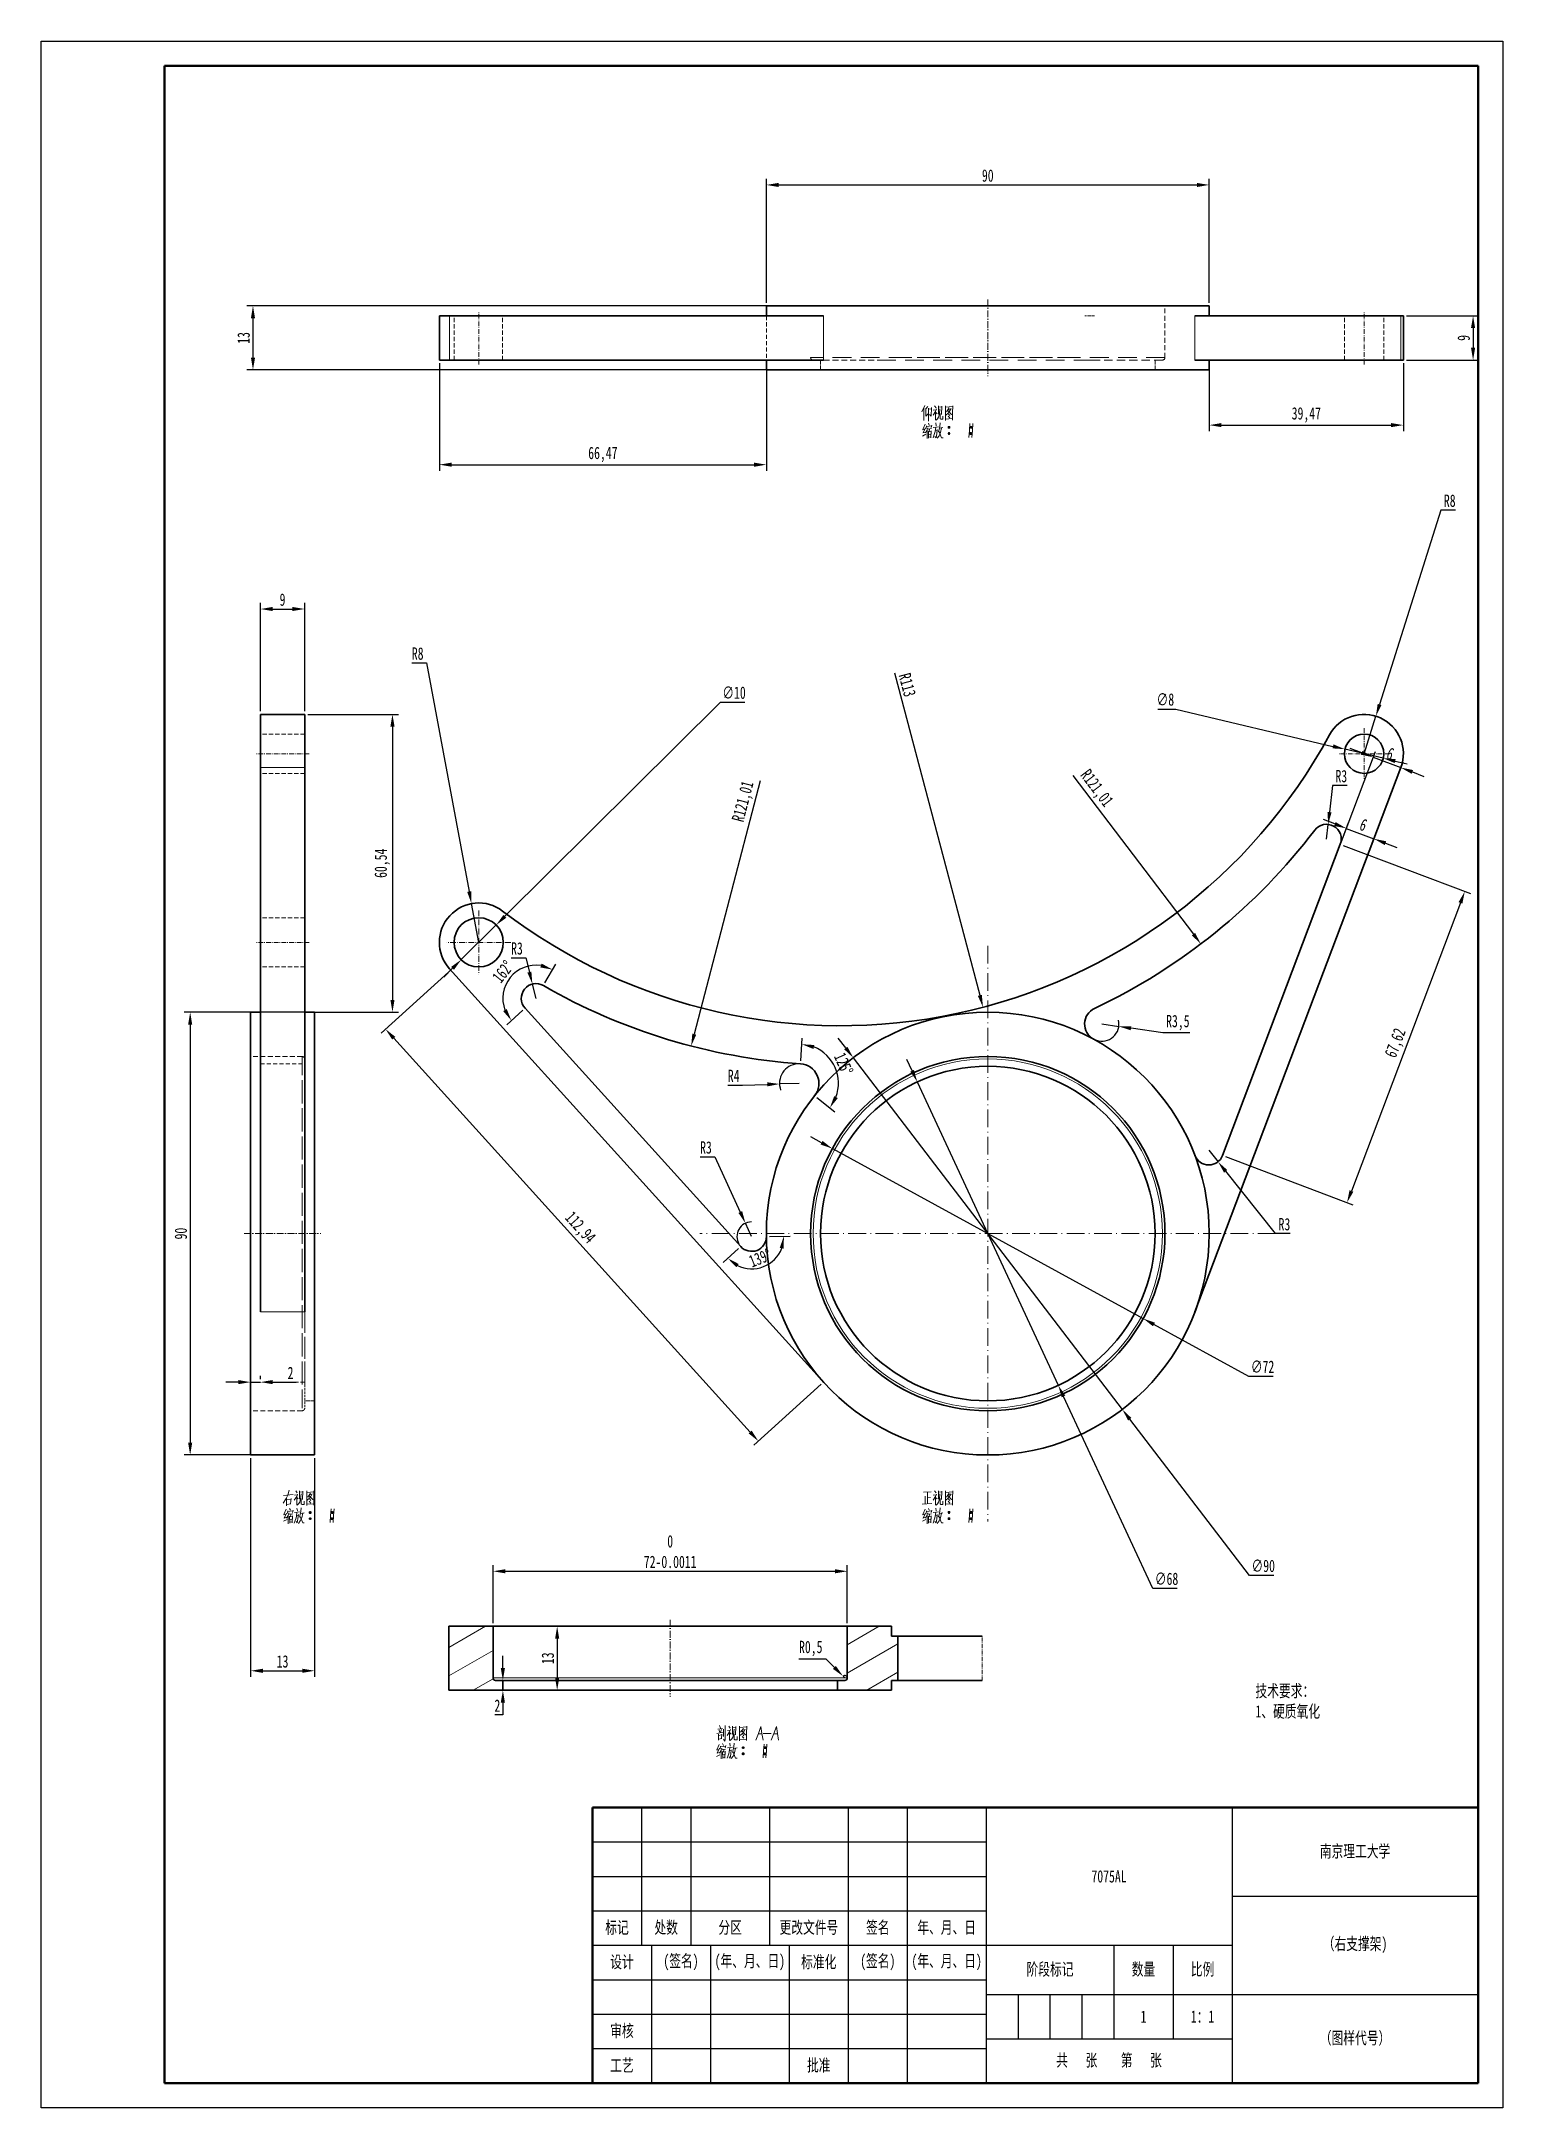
# Model space of a CAD drawing. Header units: millimetres. Extents: x 1050 to 2021, y 766 to 1186.
# Drawn here: x 1723.6 to 2020.6, y 765.6 to 1185.6 of the extents above; entities that cross this region are included whole.
import ezdxf

# ---------------------------------------------------------------- set-up
doc = ezdxf.new("R2010")
doc.units = ezdxf.units.MM
doc.header["$LTSCALE"] = 0.3
for name, pattern in [('CENTER', [50.8, 31.75, -6.35, 6.35, -6.35]), ('DASHDOT', [18.5, 12, -3, 0.5, -3]), ('DASHED', [19.05, 12.7, -6.35])]:
    doc.linetypes.add(name, pattern=pattern)
for name, color, linetype, lineweight in [('尺寸线', 3, 'Continuous', 25), ('粗实线', 7, 'Continuous', 50), ('细实线', 7, 'Continuous', 25), ('细文本', 7, 'Continuous', 25), ('细点画线', 1, 'CENTER', 25)]:
    doc.layers.add(name, color=color, linetype=linetype, lineweight=lineweight)
doc.styles.add('NUT Standard', font='simfang.ttf', dxfattribs={"width": 0.7, "height": 2.5})
doc.dimstyles.new('NUT Standard', dxfattribs={"dimtxt": 2.5, "dimasz": 2.5, "dimexe": 1.25, "dimexo": 0.625, "dimtad": 1, "dimtoh": 1, "dimtxsty": 'NUT Standard', "dimcen": 2.5, "dimadec": 0, "dimazin": 0, "dimtfac": 1, "dimtmove": 0, "dimatfit": 3, "dimfxl": 1, "dimarcsym": 0})
doc.dimstyles.new('NUT 公差', dxfattribs={"dimtxt": 2.5, "dimasz": 2.5, "dimexe": 1.25, "dimexo": 0.625, "dimtad": 1, "dimtoh": 1, "dimtxsty": 'NUT Standard', "dimcen": 2.5, "dimadec": 0, "dimazin": 0, "dimtol": 1, "dimtm": 1e-09, "dimtfac": 1, "dimtmove": 0, "dimatfit": 3, "dimfxl": 1, "dimarcsym": 0})

msp = doc.modelspace()

# ---------------------------------------------------------------- texts
at = {"layer": '粗实线', "char_height": 2.5, "attachment_point": 5, "style": 'NUT Standard'}
for s, insert in [('\\pxqc;{\\fFangSong|b0|i0|c134|p49;1}', (1947.555, 784.119)), ('\\pxqc;{\\fFangSong|b0|i0|c134|p49;1：1}', (1959.555, 784.119))]:
    msp.add_mtext_dynamic_manual_height_columns(s, width=12, gutter_width=12.5, heights=[0], dxfattribs=dict(at, insert=insert))
at = {"layer": '粗实线', "char_height": 2.5, "width": 12, "attachment_point": 5, "style": 'NUT Standard'}
for s, insert in [('工艺', (1841.555, 774.119)), ('批准', (1881.555, 774.119))]:
    msp.add_mtext(s, dxfattribs=dict(at, insert=insert))
at = {"layer": '细文本', "char_height": 2.5, "attachment_point": 5, "style": 'NUT Standard'}
for s, insert, width in [('{\\fFangSong|b0|i0|c134|p49;南京理工大学}', (1990.555, 817.619), 50), ('7075AL', (1940.555, 812.619), 50), ('标记', (1840.555, 802.119), 10), ('处数', (1850.555, 802.119), 10), ('分区', (1863.555, 802.119), 16), ('更改文件号', (1879.555, 802.119), 16), ('签名', (1893.555, 802.119), 12), ('年、月、日', (1907.555, 802.119), 16), ('（右支撑架)', (1990.555, 798.619), 50), ('设计', (1841.555, 795.119), 12), ('(签名)', (1853.555, 795.119), 12), ('(年、月、日)', (1867.555, 795.119), 16), ('标准化', (1881.555, 795.119), 12), ('(签名)', (1893.555, 795.119), 12), ('(年、月、日)', (1907.555, 795.119), 16), ('阶段标记', (1928.555, 793.619), 26), ('数量', (1947.555, 793.619), 12), ('比例', (1959.555, 793.619), 12), ('审核', (1841.555, 781.119), 12), ('（图样代号）', (1990.555, 779.619), 50), ('共   张    第   张', (1940.555, 775.119), 50)]:
    msp.add_mtext(s, dxfattribs=dict(at, insert=insert, width=width))
at = {"layer": '细点画线', "insert": (1970.319, 851.596), "char_height": 2.5, "attachment_point": 1, "style": 'NUT Standard'}
msp.add_mtext_dynamic_manual_height_columns('{\\C0;技术要求：\\P1、硬质氧化}', width=32.47901, gutter_width=12.5, heights=[0], dxfattribs=at)

# ---------------------------------------------------------------- blocks, each defined once
blk = doc.blocks.new('*D5')
at = {"layer": 'Defpoints', "color": 0, "transparency": 16777216}
for p in [(1988.49, 1041.74), (1996.28, 1039.9)]:
    blk.add_point(p, dxfattribs=at)
at = {"layer": '尺寸线', "color": 0, "lineweight": -2, "transparency": 16777216}
for p, q in [((1950.47, 1049.87), (1954.15, 1049.87)), ((1954.15, 1049.87), (1986.06, 1042.32)), ((1996.28, 1039.9), (1988.49, 1041.74)), ((1998.71, 1039.32), (2001.14, 1038.75))]:
    blk.add_line(p, q, dxfattribs=at)
at = {"layer": '尺寸线', "color": 0, "transparency": 16777216}
for points in [[(1986.16, 1042.72), (1985.97, 1041.91), (1988.49, 1041.74)], [(1998.81, 1039.73), (1998.62, 1038.92), (1996.28, 1039.9)]]:
    blk.add_solid(points, dxfattribs=at)
at = {"layer": '尺寸线', "color": 0, "transparency": 16777216, "insert": (1952, 1051.83), "char_height": 2.5, "attachment_point": 5, "style": 'NUT Standard'}
blk.add_mtext('∅8', dxfattribs=at)
blk = doc.blocks.new('*D6')
at = {"layer": 'Defpoints', "color": 0, "transparency": 16777216}
for p in [(1816, 1006.01), (1808.9, 998.96)]:
    blk.add_point(p, dxfattribs=at)
at = {"layer": '尺寸线', "color": 0, "lineweight": -2, "transparency": 16777216}
for p, q in [((1861.53, 1051.25), (1817.77, 1007.77)), ((1866.52, 1051.25), (1861.53, 1051.25)), ((1808.9, 998.96), (1816, 1006.01)), ((1807.13, 997.2), (1805.36, 995.43))]:
    blk.add_line(p, q, dxfattribs=at)
at = {"layer": '尺寸线', "color": 0, "transparency": 16777216}
for points in [[(1817.48, 1008.06), (1818.06, 1007.47), (1816, 1006.01)], [(1806.84, 997.49), (1807.42, 996.9), (1808.9, 998.96)]]:
    blk.add_solid(points, dxfattribs=at)
at = {"layer": '尺寸线', "color": 0, "transparency": 16777216, "insert": (1864.34, 1053.21), "char_height": 2.5, "attachment_point": 5, "style": 'NUT Standard'}
blk.add_mtext('∅10', dxfattribs=at)
blk = doc.blocks.new('*D7')
at = {"layer": 'Defpoints', "color": 0, "transparency": 16777216}
for p in [(1901.58, 974.11), (1930.24, 912.45)]:
    blk.add_point(p, dxfattribs=at)
at = {"layer": '尺寸线', "color": 0, "lineweight": -2, "transparency": 16777216}
for p, q in [((1900.53, 976.38), (1899.47, 978.65)), ((1901.58, 974.11), (1930.24, 912.45)), ((1949.44, 871.14), (1931.3, 910.18)), ((1954.41, 871.14), (1949.44, 871.14))]:
    blk.add_line(p, q, dxfattribs=at)
at = {"layer": '尺寸线', "color": 0, "transparency": 16777216}
for points in [[(1900.9, 976.56), (1900.15, 976.2), (1901.58, 974.11)], [(1931.67, 910.36), (1930.92, 910.01), (1930.24, 912.45)]]:
    blk.add_solid(points, dxfattribs=at)
at = {"layer": '尺寸线', "color": 0, "transparency": 16777216, "insert": (1952.24, 873.1), "char_height": 2.5, "attachment_point": 5, "style": 'NUT Standard'}
blk.add_mtext('∅68', dxfattribs=at)
blk = doc.blocks.new('*D8')
at = {"layer": 'Defpoints', "color": 0, "transparency": 16777216}
for p in [(1884.33, 960.55), (1947.5, 926.01)]:
    blk.add_point(p, dxfattribs=at)
at = {"layer": '尺寸线', "color": 0, "lineweight": -2, "transparency": 16777216}
for p, q in [((1882.13, 961.75), (1879.94, 962.95)), ((1884.33, 960.55), (1947.5, 926.01)), ((1968.97, 914.26), (1949.69, 924.81)), ((1973.93, 914.26), (1968.97, 914.26))]:
    blk.add_line(p, q, dxfattribs=at)
at = {"layer": '尺寸线', "color": 0, "transparency": 16777216}
for points in [[(1882.33, 962.12), (1881.93, 961.39), (1884.33, 960.55)], [(1949.89, 925.17), (1949.49, 924.44), (1947.5, 926.01)]]:
    blk.add_solid(points, dxfattribs=at)
at = {"layer": '尺寸线', "color": 0, "transparency": 16777216, "insert": (1971.76, 916.22), "char_height": 2.5, "attachment_point": 5, "style": 'NUT Standard'}
blk.add_mtext('∅72', dxfattribs=at)
blk = doc.blocks.new('*D9')
at = {"layer": 'Defpoints', "color": 0, "transparency": 16777216}
for p in [(1888.57, 979.02), (1943.25, 907.54)]:
    blk.add_point(p, dxfattribs=at)
at = {"layer": '尺寸线', "color": 0, "lineweight": -2, "transparency": 16777216}
for p, q in [((1887.05, 981.01), (1885.53, 982.99)), ((1888.57, 979.02), (1943.25, 907.54)), ((1969.09, 873.76), (1944.77, 905.55)), ((1974.07, 873.76), (1969.09, 873.76))]:
    blk.add_line(p, q, dxfattribs=at)
at = {"layer": '尺寸线', "color": 0, "transparency": 16777216}
for points in [[(1887.38, 981.26), (1886.72, 980.75), (1888.57, 979.02)], [(1945.1, 905.81), (1944.44, 905.3), (1943.25, 907.54)]]:
    blk.add_solid(points, dxfattribs=at)
at = {"layer": '尺寸线', "color": 0, "transparency": 16777216, "insert": (1971.89, 875.73), "char_height": 2.5, "attachment_point": 5, "style": 'NUT Standard'}
blk.add_mtext('∅90', dxfattribs=at)
blk = doc.blocks.new('*D10')
at = {"layer": 'Defpoints', "color": 0, "transparency": 16777216}
for p in [(1994.79, 1048.45), (1992.39, 1040.82)]:
    blk.add_point(p, dxfattribs=at)
at = {"layer": '尺寸线', "color": 0, "lineweight": -2, "transparency": 16777216}
for p, q in [((2008.01, 1090.34), (1995.54, 1050.84)), ((2010.96, 1090.34), (2008.01, 1090.34)), ((1992.39, 1040.82), (1994.79, 1048.45))]:
    blk.add_line(p, q, dxfattribs=at)
at = {"layer": '尺寸线', "color": 0, "transparency": 16777216}
blk.add_solid([(1995.15, 1050.96), (1995.94, 1050.71), (1994.79, 1048.45)], dxfattribs=at)
at = {"layer": '尺寸线', "color": 0, "transparency": 16777216, "insert": (2009.8, 1092.23), "char_height": 2.5, "attachment_point": 5, "style": 'NUT Standard'}
blk.add_mtext('R8', dxfattribs=at)
blk = doc.blocks.new('*D11')
at = {"layer": 'Defpoints', "color": 0, "transparency": 16777216}
for p in [(1810.98, 1010.35), (1812.45, 1002.48)]:
    blk.add_point(p, dxfattribs=at)
at = {"layer": '尺寸线', "color": 0, "lineweight": -2, "transparency": 16777216}
for p, q in [((1798.88, 1059.27), (1801.84, 1059.27)), ((1801.84, 1059.27), (1810.52, 1012.8)), ((1812.45, 1002.48), (1810.98, 1010.35))]:
    blk.add_line(p, q, dxfattribs=at)
at = {"layer": '尺寸线', "color": 0, "transparency": 16777216}
blk.add_solid([(1810.93, 1012.88), (1810.11, 1012.73), (1810.98, 1010.35)], dxfattribs=at)
at = {"layer": '尺寸线', "color": 0, "transparency": 16777216, "insert": (1800.05, 1061.16), "char_height": 2.5, "attachment_point": 5, "style": 'NUT Standard'}
blk.add_mtext('R8', dxfattribs=at)
blk = doc.blocks.new('*D12')
at = {"layer": 'Defpoints', "color": 0, "transparency": 16777216}
for p in [(1960.82, 960.23), (1962.7, 957.89)]:
    blk.add_point(p, dxfattribs=at)
at = {"layer": '尺寸线', "color": 0, "lineweight": -2, "transparency": 16777216}
for p, q in [((1960.82, 960.23), (1962.7, 957.89)), ((1974.41, 943.28), (1964.26, 955.94)), ((1977.36, 943.28), (1974.41, 943.28))]:
    blk.add_line(p, q, dxfattribs=at)
at = {"layer": '尺寸线', "color": 0, "transparency": 16777216}
blk.add_solid([(1964.58, 956.2), (1963.93, 955.68), (1962.7, 957.89)], dxfattribs=at)
at = {"layer": '尺寸线', "color": 0, "transparency": 16777216, "insert": (1976.2, 945.17), "char_height": 2.5, "attachment_point": 5, "style": 'NUT Standard'}
blk.add_mtext('R3', dxfattribs=at)
blk = doc.blocks.new('*D13')
at = {"layer": 'Defpoints', "color": 0, "transparency": 16777216}
for p in [(1939.08, 985.89), (1942.54, 985.39)]:
    blk.add_point(p, dxfattribs=at)
at = {"layer": '尺寸线', "color": 0, "lineweight": -2, "transparency": 16777216}
for p, q in [((1939.08, 985.89), (1942.54, 985.39)), ((1951.47, 984.09), (1945.02, 985.03)), ((1956.98, 984.09), (1951.47, 984.09))]:
    blk.add_line(p, q, dxfattribs=at)
blk.add_arc((1939.08, 985.89), 3.5, 251.6945, 12.198, dxfattribs=at)
at = {"layer": '尺寸线', "color": 0, "transparency": 16777216}
blk.add_solid([(1945.08, 985.44), (1944.96, 984.61), (1942.54, 985.39)], dxfattribs=at)
at = {"layer": '尺寸线', "color": 0, "transparency": 16777216, "insert": (1954.54, 986.16), "char_height": 2.5, "attachment_point": 5, "style": 'NUT Standard'}
blk.add_mtext('R3,5', dxfattribs=at)
blk = doc.blocks.new('*D14')
at = {"layer": 'Defpoints', "color": 0, "transparency": 16777216}
for p in [(1985.09, 1026.46), (1984.75, 1023.48)]:
    blk.add_point(p, dxfattribs=at)
at = {"layer": '尺寸线', "color": 0, "lineweight": -2, "transparency": 16777216}
for p, q in [((1985.97, 1034.36), (1985.37, 1028.94)), ((1988.92, 1034.36), (1985.97, 1034.36)), ((1984.75, 1023.48), (1985.09, 1026.46))]:
    blk.add_line(p, q, dxfattribs=at)
at = {"layer": '尺寸线', "color": 0, "transparency": 16777216}
blk.add_solid([(1984.95, 1028.99), (1985.78, 1028.9), (1985.09, 1026.46)], dxfattribs=at)
at = {"layer": '尺寸线', "color": 0, "transparency": 16777216, "insert": (1987.76, 1036.25), "char_height": 2.5, "attachment_point": 5, "style": 'NUT Standard'}
blk.add_mtext('R3', dxfattribs=at)
blk = doc.blocks.new('*D15')
at = {"layer": 'Defpoints', "color": 0, "transparency": 16777216}
for p in [(1823.36, 994.01), (1824.1, 991.1)]:
    blk.add_point(p, dxfattribs=at)
at = {"layer": '尺寸线', "color": 0, "lineweight": -2, "transparency": 16777216}
for p, q in [((1819.06, 999.34), (1822.01, 999.34)), ((1822.01, 999.34), (1822.74, 996.43)), ((1824.1, 991.1), (1823.36, 994.01))]:
    blk.add_line(p, q, dxfattribs=at)
at = {"layer": '尺寸线', "color": 0, "transparency": 16777216}
blk.add_solid([(1823.15, 996.53), (1822.34, 996.33), (1823.36, 994.01)], dxfattribs=at)
at = {"layer": '尺寸线', "color": 0, "transparency": 16777216, "insert": (1820.22, 1001.23), "char_height": 2.5, "attachment_point": 5, "style": 'NUT Standard'}
blk.add_mtext('R3', dxfattribs=at)
blk = doc.blocks.new('*D16')
at = {"layer": 'Defpoints', "color": 0, "transparency": 16777216}
for p in [(1873.59, 973.69), (1877.58, 973.81)]:
    blk.add_point(p, dxfattribs=at)
at = {"layer": '尺寸线', "color": 0, "lineweight": -2, "transparency": 16777216}
for p, q in [((1863.07, 973.46), (1866.09, 973.46)), ((1866.09, 973.46), (1871.09, 973.61)), ((1877.58, 973.81), (1873.59, 973.69))]:
    blk.add_line(p, q, dxfattribs=at)
blk.add_arc((1877.58, 973.81), 4, 95.0758, 199.6366, dxfattribs=at)
at = {"layer": '尺寸线', "color": 0, "transparency": 16777216}
blk.add_solid([(1871.07, 974.03), (1871.1, 973.2), (1873.59, 973.69)], dxfattribs=at)
at = {"layer": '尺寸线', "color": 0, "transparency": 16777216, "insert": (1864.27, 975.34), "char_height": 2.5, "attachment_point": 5, "style": 'NUT Standard'}
blk.add_mtext('R4', dxfattribs=at)
blk = doc.blocks.new('*D17')
at = {"layer": 'Defpoints', "color": 0, "transparency": 16777216}
for p in [(1866.66, 945.39), (1867.92, 942.67)]:
    blk.add_point(p, dxfattribs=at)
at = {"layer": '尺寸线', "color": 0, "lineweight": -2, "transparency": 16777216}
for p, q in [((1857.47, 958.88), (1860.42, 958.88)), ((1860.42, 958.88), (1865.61, 947.66)), ((1867.92, 942.67), (1866.66, 945.39))]:
    blk.add_line(p, q, dxfattribs=at)
blk.add_arc((1867.92, 942.67), 3, 90.9394, 210.202, dxfattribs=at)
at = {"layer": '尺寸线', "color": 0, "transparency": 16777216}
blk.add_solid([(1865.99, 947.84), (1865.23, 947.49), (1866.66, 945.39)], dxfattribs=at)
at = {"layer": '尺寸线', "color": 0, "transparency": 16777216, "insert": (1858.63, 960.77), "char_height": 2.5, "attachment_point": 5, "style": 'NUT Standard'}
blk.add_mtext('R3', dxfattribs=at)
blk = doc.blocks.new('*D18')
at = {"layer": 'Defpoints', "color": 0, "transparency": 16777216}
for p in [(1886.04, 1098.53), (1914.94, 989.29)]:
    blk.add_point(p, dxfattribs=at)
at = {"layer": '尺寸线', "color": 0, "lineweight": -2, "transparency": 16777216}
blk.add_line((1896.95, 1057.29), (1914.3, 991.71), dxfattribs=at)
at = {"layer": '尺寸线', "color": 0, "transparency": 16777216}
blk.add_solid([(1914.7, 991.82), (1913.89, 991.6), (1914.94, 989.29)], dxfattribs=at)
at = {"layer": '尺寸线', "color": 0, "transparency": 16777216, "insert": (1899.56, 1054.81), "char_height": 2.5, "attachment_point": 5, "rotation": 284.8183, "style": 'NUT Standard'}
blk.add_mtext('R113', dxfattribs=at)
blk = doc.blocks.new('*D19')
at = {"layer": 'Defpoints', "color": 0, "transparency": 16777216}
for p in [(1886.04, 1098.53), (1959.22, 1002.16)]:
    blk.add_point(p, dxfattribs=at)
at = {"layer": '尺寸线', "color": 0, "lineweight": -2, "transparency": 16777216}
blk.add_line((1933.23, 1036.38), (1957.71, 1004.15), dxfattribs=at)
at = {"layer": '尺寸线', "color": 0, "transparency": 16777216}
blk.add_solid([(1958.04, 1004.4), (1957.38, 1003.9), (1959.22, 1002.16)], dxfattribs=at)
at = {"layer": '尺寸线', "color": 0, "transparency": 16777216, "insert": (1937.87, 1033.7), "char_height": 2.5, "attachment_point": 5, "rotation": 307.2127, "style": 'NUT Standard'}
blk.add_mtext('R121,01', dxfattribs=at)
blk = doc.blocks.new('*D20')
at = {"layer": 'Defpoints', "color": 0, "transparency": 16777216}
for p in [(1886.04, 1098.53), (1855.63, 981.41)]:
    blk.add_point(p, dxfattribs=at)
at = {"layer": '尺寸线', "color": 0, "lineweight": -2, "transparency": 16777216}
blk.add_line((1869.62, 1035.3), (1856.26, 983.83), dxfattribs=at)
at = {"layer": '尺寸线', "color": 0, "transparency": 16777216}
blk.add_solid([(1855.86, 983.93), (1856.66, 983.72), (1855.63, 981.41)], dxfattribs=at)
at = {"layer": '尺寸线', "color": 0, "transparency": 16777216, "insert": (1866.38, 1031.05), "char_height": 2.5, "attachment_point": 5, "rotation": 75.4476, "style": 'NUT Standard'}
blk.add_mtext('R121,01', dxfattribs=at)
blk = doc.blocks.new('*D21')
at = {"layer": 'Defpoints', "color": 0, "transparency": 16777216}
for p in [(1987.56, 1022.42), (1963.62, 959.17), (1988.93, 949.59)]:
    blk.add_point(p, dxfattribs=at)
at = {"layer": '尺寸线', "color": 0, "lineweight": -2, "transparency": 16777216}
for p, q in [((1988.14, 1022.19), (2014.04, 1012.4)), ((2011.98, 1010.5), (1989.82, 951.93)), ((1964.21, 958.95), (1990.1, 949.15))]:
    blk.add_line(p, q, dxfattribs=at)
at = {"layer": '尺寸线', "color": 0, "transparency": 16777216}
for points in [[(2011.59, 1010.65), (2012.37, 1010.35), (2012.87, 1012.84)], [(1989.43, 952.08), (1990.21, 951.78), (1988.93, 949.59)]]:
    blk.add_solid(points, dxfattribs=at)
at = {"layer": '尺寸线', "color": 0, "transparency": 16777216, "insert": (1998.97, 981.95), "char_height": 2.5, "attachment_point": 5, "rotation": 69.2712, "style": 'NUT Standard'}
blk.add_mtext('67,62', dxfattribs=at)
blk = doc.blocks.new('*D22')
at = {"layer": 'Defpoints', "color": 0, "transparency": 16777216}
for p in [(1999.87, 1037.99), (1987.56, 1022.42), (1993.17, 1020.29)]:
    blk.add_point(p, dxfattribs=at)
at = {"layer": '尺寸线', "color": 0, "lineweight": -2, "transparency": 16777216}
for p, q in [((1991.92, 1041), (1989.58, 1041.88)), ((1987.78, 1023), (1994.7, 1041.28)), ((1993.39, 1020.88), (2000.31, 1039.16)), ((1994.26, 1040.11), (1999.87, 1037.99)), ((2002.21, 1037.11), (2004.54, 1036.22))]:
    blk.add_line(p, q, dxfattribs=at)
at = {"layer": '尺寸线', "color": 0, "transparency": 16777216}
for points in [[(1992.07, 1041.39), (1991.77, 1040.61), (1994.26, 1040.11)], [(2002.35, 1037.5), (2002.06, 1036.72), (1999.87, 1037.99)]]:
    blk.add_solid(points, dxfattribs=at)
at = {"layer": '尺寸线', "color": 0, "transparency": 16777216, "insert": (1997.73, 1040.82), "char_height": 2.5, "attachment_point": 5, "rotation": 339.2712, "style": 'NUT Standard'}
blk.add_mtext('6', dxfattribs=at)
blk = doc.blocks.new('*D23')
at = {"layer": 'Defpoints', "color": 0, "transparency": 16777216}
for p in [(1987.56, 1022.42), (1994.39, 1023.53), (1993.17, 1020.29)]:
    blk.add_point(p, dxfattribs=at)
at = {"layer": '尺寸线', "color": 0, "lineweight": -2, "transparency": 16777216}
for p, q in [((1986.45, 1026.54), (1984.11, 1027.42)), ((1987.78, 1023), (1989.23, 1026.82)), ((1988.78, 1025.65), (1994.39, 1023.53)), ((1993.39, 1020.88), (1994.84, 1024.7)), ((1996.73, 1022.64), (1999.07, 1021.76))]:
    blk.add_line(p, q, dxfattribs=at)
at = {"layer": '尺寸线', "color": 0, "transparency": 16777216}
for points in [[(1986.59, 1026.93), (1986.3, 1026.15), (1988.78, 1025.65)], [(1996.88, 1023.03), (1996.59, 1022.25), (1994.39, 1023.53)]]:
    blk.add_solid(points, dxfattribs=at)
at = {"layer": '尺寸线', "color": 0, "transparency": 16777216, "insert": (1992.26, 1026.36), "char_height": 2.5, "attachment_point": 5, "rotation": 339.2702, "style": 'NUT Standard'}
blk.add_mtext('6', dxfattribs=at)
blk = doc.blocks.new('*D24')
at = {"layer": 'Defpoints', "color": 0, "transparency": 16777216}
for p in [(1806.77, 996.84), (1882.54, 913.09), (1869.29, 901.1)]:
    blk.add_point(p, dxfattribs=at)
at = {"layer": '尺寸线', "color": 0, "lineweight": -2, "transparency": 16777216}
for p, q in [((1806.31, 996.42), (1792.59, 984)), ((1795.19, 982.99), (1867.61, 902.95)), ((1882.08, 912.67), (1868.36, 900.26))]:
    blk.add_line(p, q, dxfattribs=at)
at = {"layer": '尺寸线', "color": 0, "transparency": 16777216}
for points in [[(1795.5, 983.27), (1794.88, 982.71), (1793.51, 984.84)], [(1867.92, 903.23), (1867.3, 902.67), (1869.29, 901.1)]]:
    blk.add_solid(points, dxfattribs=at)
at = {"layer": '尺寸线', "color": 0, "transparency": 16777216, "insert": (1832.93, 944.36), "char_height": 2.5, "attachment_point": 5, "rotation": 312.1385, "style": 'NUT Standard'}
blk.add_mtext('112,94', dxfattribs=at)
blk = doc.blocks.new('*D25')
at = {"layer": 'Defpoints', "color": 0, "transparency": 16777216}
for p in [(1821.34, 997.26), (1825.59, 993.7), (1821.87, 989.09), (1824.1, 991.1)]:
    blk.add_point(p, dxfattribs=at)
at = {"layer": '尺寸线', "color": 0, "lineweight": -2, "transparency": 16777216}
for p, q in [((1825.91, 994.24), (1828.09, 998.03)), ((1821.41, 988.67), (1818.17, 985.74))]:
    blk.add_line(p, q, dxfattribs=at)
blk.add_arc((1824.1, 991.1), 6.75, 81.3939, 200.7791, dxfattribs=at)
at = {"layer": '尺寸线', "color": 0, "transparency": 16777216}
for points in [[(1825.24, 998.16), (1824.97, 997.38), (1827.46, 996.94)], [(1818.14, 988.93), (1817.43, 988.49), (1819.09, 986.58)]]:
    blk.add_solid(points, dxfattribs=at)
at = {"layer": '尺寸线', "color": 0, "transparency": 16777216, "insert": (1817.38, 996.52), "char_height": 2.5, "attachment_point": 5, "rotation": 51.0865, "style": 'NUT Standard'}
blk.add_mtext('162°', dxfattribs=at)
blk = doc.blocks.new('*D26')
at = {"layer": 'Defpoints', "color": 0, "transparency": 16777216}
for p in [(1877.85, 977.8), (1877.58, 973.81), (1880.71, 971.32), (1885.55, 974.23)]:
    blk.add_point(p, dxfattribs=at)
at = {"layer": '尺寸线', "color": 0, "lineweight": -2, "transparency": 16777216}
for p, q in [((1877.9, 978.42), (1878.21, 983.01)), ((1881.2, 970.93), (1884.8, 968.06))]:
    blk.add_line(p, q, dxfattribs=at)
blk.add_arc((1877.58, 973.81), 7.98, 339.4961, 68.0886, dxfattribs=at)
at = {"layer": '尺寸线', "color": 0, "transparency": 16777216}
for points in [[(1880.47, 980.8), (1880.65, 981.61), (1878.12, 981.77)], [(1885.42, 970.81), (1884.69, 971.22), (1883.82, 968.84)]]:
    blk.add_solid(points, dxfattribs=at)
at = {"layer": '尺寸线', "color": 0, "transparency": 16777216, "insert": (1886.61, 977.79), "char_height": 2.5, "attachment_point": 5, "rotation": 293.7923, "style": 'NUT Standard'}
blk.add_mtext('125°', dxfattribs=at)
blk = doc.blocks.new('*D27')
at = {"layer": 'Defpoints', "color": 0, "transparency": 16777216}
for p in [(1867.92, 942.67), (1870.92, 942.71), (1865.69, 940.66), (1867.72, 936.11)]:
    blk.add_point(p, dxfattribs=at)
at = {"layer": '尺寸线', "color": 0, "lineweight": -2, "transparency": 16777216}
for p, q in [((1871.54, 942.72), (1875.72, 942.77)), ((1865.23, 940.24), (1862.12, 937.43))]:
    blk.add_line(p, q, dxfattribs=at)
blk.add_arc((1867.92, 942.67), 6.56, 244.1118, 338.7557, dxfattribs=at)
at = {"layer": '尺寸线', "color": 0, "transparency": 16777216}
for points in [[(1873.62, 940.37), (1874.44, 940.22), (1874.47, 942.75)], [(1864.8, 936.44), (1865.3, 937.1), (1863.05, 938.27)]]:
    blk.add_solid(points, dxfattribs=at)
at = {"layer": '尺寸线', "color": 0, "transparency": 16777216, "insert": (1869.62, 938.32), "char_height": 2.5, "attachment_point": 5, "rotation": 21.4338, "style": 'NUT Standard'}
blk.add_mtext('139°', dxfattribs=at)
blk = doc.blocks.new('*D28')
at = {"layer": 'Defpoints', "color": 0, "transparency": 16777216}
for p in [(2000.39, 1129.83), (2000.39, 1120.83), (2014.54, 1120.83)]:
    blk.add_point(p, dxfattribs=at)
at = {"layer": '尺寸线', "color": 0, "lineweight": -2, "transparency": 16777216}
for p, q in [((2001.01, 1129.83), (2015.79, 1129.83)), ((2014.54, 1127.33), (2014.54, 1123.33)), ((2001.01, 1120.83), (2015.79, 1120.83))]:
    blk.add_line(p, q, dxfattribs=at)
at = {"layer": '尺寸线', "color": 0, "transparency": 16777216}
for points in [[(2014.12, 1127.33), (2014.96, 1127.33), (2014.54, 1129.83)], [(2014.12, 1123.33), (2014.96, 1123.33), (2014.54, 1120.83)]]:
    blk.add_solid(points, dxfattribs=at)
at = {"layer": '尺寸线', "color": 0, "transparency": 16777216, "insert": (2012.65, 1125.33), "char_height": 2.5, "attachment_point": 5, "rotation": 90, "style": 'NUT Standard'}
blk.add_mtext('9', dxfattribs=at)
blk = doc.blocks.new('*D29')
at = {"layer": 'Defpoints', "color": 0, "transparency": 16777216}
for p in [(1960.91, 1131.83), (1766.57, 1118.83), (1960.91, 1118.83)]:
    blk.add_point(p, dxfattribs=at)
at = {"layer": '尺寸线', "color": 0, "lineweight": -2, "transparency": 16777216}
for p, q in [((1960.29, 1131.83), (1765.32, 1131.83)), ((1766.57, 1129.33), (1766.57, 1121.33)), ((1960.29, 1118.83), (1765.32, 1118.83))]:
    blk.add_line(p, q, dxfattribs=at)
at = {"layer": '尺寸线', "color": 0, "transparency": 16777216}
for points in [[(1766.15, 1129.33), (1766.99, 1129.33), (1766.57, 1131.83)], [(1766.15, 1121.33), (1766.99, 1121.33), (1766.57, 1118.83)]]:
    blk.add_solid(points, dxfattribs=at)
at = {"layer": '尺寸线', "color": 0, "transparency": 16777216, "insert": (1764.68, 1125.33), "char_height": 2.5, "attachment_point": 5, "rotation": 90, "style": 'NUT Standard'}
blk.add_mtext('13', dxfattribs=at)
blk = doc.blocks.new('*D30')
at = {"layer": 'Defpoints', "color": 0, "transparency": 16777216}
for p in [(1960.91, 1156.43), (1870.91, 1131.83), (1960.91, 1131.83)]:
    blk.add_point(p, dxfattribs=at)
at = {"layer": '尺寸线', "color": 0, "lineweight": -2, "transparency": 16777216}
for p, q in [((1870.91, 1132.46), (1870.91, 1157.68)), ((1873.41, 1156.43), (1958.41, 1156.43)), ((1960.91, 1132.46), (1960.91, 1157.68))]:
    blk.add_line(p, q, dxfattribs=at)
at = {"layer": '尺寸线', "color": 0, "transparency": 16777216}
for points in [[(1873.41, 1156.84), (1873.41, 1156.01), (1870.91, 1156.43)], [(1958.41, 1156.84), (1958.41, 1156.01), (1960.91, 1156.43)]]:
    blk.add_solid(points, dxfattribs=at)
at = {"layer": '尺寸线', "color": 0, "transparency": 16777216, "insert": (1915.91, 1158.32), "char_height": 2.5, "attachment_point": 5, "style": 'NUT Standard'}
blk.add_mtext('90', dxfattribs=at)
blk = doc.blocks.new('*D31')
at = {"layer": 'Defpoints', "color": 0, "transparency": 16777216}
for p in [(1960.91, 1120.83), (2000.39, 1120.83), (2000.39, 1107.61)]:
    blk.add_point(p, dxfattribs=at)
at = {"layer": '尺寸线', "color": 0, "lineweight": -2, "transparency": 16777216}
for p, q in [((1960.91, 1120.21), (1960.91, 1106.36)), ((2000.39, 1120.21), (2000.39, 1106.36)), ((1963.41, 1107.61), (1997.89, 1107.61))]:
    blk.add_line(p, q, dxfattribs=at)
at = {"layer": '尺寸线', "color": 0, "transparency": 16777216}
for points in [[(1963.41, 1108.03), (1963.41, 1107.2), (1960.91, 1107.61)], [(1997.89, 1108.03), (1997.89, 1107.2), (2000.39, 1107.61)]]:
    blk.add_solid(points, dxfattribs=at)
at = {"layer": '尺寸线', "color": 0, "transparency": 16777216, "insert": (1980.65, 1109.68), "char_height": 2.5, "attachment_point": 5, "style": 'NUT Standard'}
blk.add_mtext('39,47', dxfattribs=at)
blk = doc.blocks.new('*D32')
at = {"layer": 'Defpoints', "color": 0, "transparency": 16777216}
for p in [(1804.45, 1120.83), (1870.92, 1120.83), (1870.92, 1099.57)]:
    blk.add_point(p, dxfattribs=at)
at = {"layer": '尺寸线', "color": 0, "lineweight": -2, "transparency": 16777216}
for p, q in [((1804.45, 1120.21), (1804.45, 1098.32)), ((1870.92, 1120.21), (1870.92, 1098.32)), ((1806.95, 1099.57), (1868.42, 1099.57))]:
    blk.add_line(p, q, dxfattribs=at)
at = {"layer": '尺寸线', "color": 0, "transparency": 16777216}
for points in [[(1806.95, 1099.99), (1806.95, 1099.15), (1804.45, 1099.57)], [(1868.42, 1099.99), (1868.42, 1099.15), (1870.92, 1099.57)]]:
    blk.add_solid(points, dxfattribs=at)
at = {"layer": '尺寸线', "color": 0, "transparency": 16777216, "insert": (1837.68, 1101.64), "char_height": 2.5, "attachment_point": 5, "style": 'NUT Standard'}
blk.add_mtext('66,47', dxfattribs=at)
blk = doc.blocks.new('*D33')
at = {"layer": 'Defpoints', "color": 0, "transparency": 16777216}
for p in [(1777.08, 1070.23), (1768.08, 1048.82), (1777.08, 1048.82)]:
    blk.add_point(p, dxfattribs=at)
at = {"layer": '尺寸线', "color": 0, "lineweight": -2, "transparency": 16777216}
for p, q in [((1768.08, 1049.45), (1768.08, 1071.48)), ((1777.08, 1049.45), (1777.08, 1071.48)), ((1770.58, 1070.23), (1774.58, 1070.23))]:
    blk.add_line(p, q, dxfattribs=at)
at = {"layer": '尺寸线', "color": 0, "transparency": 16777216}
for points in [[(1770.58, 1070.65), (1770.58, 1069.82), (1768.08, 1070.23)], [(1774.58, 1070.65), (1774.58, 1069.82), (1777.08, 1070.23)]]:
    blk.add_solid(points, dxfattribs=at)
at = {"layer": '尺寸线', "color": 0, "transparency": 16777216, "insert": (1772.58, 1072.12), "char_height": 2.5, "attachment_point": 5, "style": 'NUT Standard'}
blk.add_mtext('9', dxfattribs=at)
blk = doc.blocks.new('*D34')
at = {"layer": 'Defpoints', "color": 0, "transparency": 16777216}
for p in [(1777.08, 1048.82), (1777.08, 988.28), (1794.92, 988.28)]:
    blk.add_point(p, dxfattribs=at)
at = {"layer": '尺寸线', "color": 0, "lineweight": -2, "transparency": 16777216}
for p, q in [((1777.71, 1048.82), (1796.17, 1048.82)), ((1794.92, 1046.32), (1794.92, 990.78)), ((1777.71, 988.28), (1796.17, 988.28))]:
    blk.add_line(p, q, dxfattribs=at)
at = {"layer": '尺寸线', "color": 0, "transparency": 16777216}
for points in [[(1794.5, 1046.32), (1795.34, 1046.32), (1794.92, 1048.82)], [(1794.5, 990.78), (1795.34, 990.78), (1794.92, 988.28)]]:
    blk.add_solid(points, dxfattribs=at)
at = {"layer": '尺寸线', "color": 0, "transparency": 16777216, "insert": (1792.85, 1018.55), "char_height": 2.5, "attachment_point": 5, "rotation": 90, "style": 'NUT Standard'}
blk.add_mtext('60,54', dxfattribs=at)
blk = doc.blocks.new('*D35')
at = {"layer": 'Defpoints', "color": 0, "transparency": 16777216}
for p in [(1779.08, 988.28), (1753.81, 898.28), (1779.08, 898.28)]:
    blk.add_point(p, dxfattribs=at)
at = {"layer": '尺寸线', "color": 0, "lineweight": -2, "transparency": 16777216}
for p, q in [((1778.46, 988.28), (1752.56, 988.28)), ((1753.81, 985.78), (1753.81, 900.78)), ((1778.46, 898.28), (1752.56, 898.28))]:
    blk.add_line(p, q, dxfattribs=at)
at = {"layer": '尺寸线', "color": 0, "transparency": 16777216}
for points in [[(1753.39, 985.78), (1754.22, 985.78), (1753.81, 988.28)], [(1753.39, 900.78), (1754.22, 900.78), (1753.81, 898.28)]]:
    blk.add_solid(points, dxfattribs=at)
at = {"layer": '尺寸线', "color": 0, "transparency": 16777216, "insert": (1751.92, 943.28), "char_height": 2.5, "attachment_point": 5, "rotation": 90, "style": 'NUT Standard'}
blk.add_mtext('90', dxfattribs=at)
blk = doc.blocks.new('*D36')
at = {"layer": 'Defpoints', "color": 0, "transparency": 16777216}
for p in [(1766.08, 898.28), (1779.08, 898.28), (1779.08, 854.42)]:
    blk.add_point(p, dxfattribs=at)
at = {"layer": '尺寸线', "color": 0, "lineweight": -2, "transparency": 16777216}
for p, q in [((1766.08, 897.66), (1766.08, 853.17)), ((1779.08, 897.66), (1779.08, 853.17)), ((1768.58, 854.42), (1776.58, 854.42))]:
    blk.add_line(p, q, dxfattribs=at)
at = {"layer": '尺寸线', "color": 0, "transparency": 16777216}
for points in [[(1768.58, 854.84), (1768.58, 854), (1766.08, 854.42)], [(1776.58, 854.84), (1776.58, 854), (1779.08, 854.42)]]:
    blk.add_solid(points, dxfattribs=at)
at = {"layer": '尺寸线', "color": 0, "transparency": 16777216, "insert": (1772.58, 856.31), "char_height": 2.5, "attachment_point": 5, "style": 'NUT Standard'}
blk.add_mtext('13', dxfattribs=at)
blk = doc.blocks.new('*D37')
at = {"layer": 'Defpoints', "color": 0, "transparency": 16777216}
for p in [(1768.08, 913.09), (1768.08, 913.09), (1766.08, 904.31)]:
    blk.add_point(p, dxfattribs=at)
at = {"layer": '尺寸线', "color": 0, "lineweight": -2, "transparency": 16777216}
for p, q in [((1763.58, 913.09), (1761.08, 913.09)), ((1766.08, 904.93), (1766.08, 914.34)), ((1766.08, 913.09), (1768.08, 913.09)), ((1768.08, 913.71), (1768.08, 914.34)), ((1770.58, 913.09), (1775.32, 913.09))]:
    blk.add_line(p, q, dxfattribs=at)
at = {"layer": '尺寸线', "color": 0, "transparency": 16777216}
for points in [[(1763.58, 913.51), (1763.58, 912.67), (1766.08, 913.09)], [(1770.58, 913.51), (1770.58, 912.67), (1768.08, 913.09)]]:
    blk.add_solid(points, dxfattribs=at)
at = {"layer": '尺寸线', "color": 0, "transparency": 16777216, "insert": (1774.2, 914.96), "char_height": 2.5, "attachment_point": 5, "style": 'NUT Standard'}
blk.add_mtext('2', dxfattribs=at)
blk = doc.blocks.new('*D38')
at = {"layer": 'Defpoints', "color": 0, "transparency": 16777216}
for p in [(1817.36, 850.46), (1821.17, 852.46), (1821.17, 850.46)]:
    blk.add_point(p, dxfattribs=at)
at = {"layer": '尺寸线', "color": 0, "lineweight": -2, "transparency": 16777216}
for p, q in [((1817.36, 854.96), (1817.36, 857.46)), ((1820.54, 852.46), (1816.11, 852.46)), ((1820.54, 850.46), (1816.11, 850.46)), ((1817.36, 852.46), (1817.36, 850.46)), ((1817.36, 845.46), (1815.74, 845.46)), ((1817.36, 847.96), (1817.36, 845.46))]:
    blk.add_line(p, q, dxfattribs=at)
at = {"layer": '尺寸线', "color": 0, "transparency": 16777216}
for points in [[(1816.94, 854.96), (1817.78, 854.96), (1817.36, 852.46)], [(1816.94, 847.96), (1817.78, 847.96), (1817.36, 850.46)]]:
    blk.add_solid(points, dxfattribs=at)
at = {"layer": '尺寸线', "color": 0, "transparency": 16777216, "insert": (1816.24, 847.33), "char_height": 2.5, "attachment_point": 5, "style": 'NUT Standard'}
blk.add_mtext('2', dxfattribs=at)
blk = doc.blocks.new('*D39')
at = {"layer": 'Defpoints', "color": 0, "transparency": 16777216}
for p in [(1882.54, 863.46), (1828.39, 850.46), (1882.54, 850.46)]:
    blk.add_point(p, dxfattribs=at)
at = {"layer": '尺寸线', "color": 0, "lineweight": -2, "transparency": 16777216}
for p, q in [((1881.91, 863.46), (1827.14, 863.46)), ((1828.39, 860.96), (1828.39, 852.96)), ((1881.91, 850.46), (1827.14, 850.46))]:
    blk.add_line(p, q, dxfattribs=at)
at = {"layer": '尺寸线', "color": 0, "transparency": 16777216}
for points in [[(1827.98, 860.96), (1828.81, 860.96), (1828.39, 863.46)], [(1827.98, 852.96), (1828.81, 852.96), (1828.39, 850.46)]]:
    blk.add_solid(points, dxfattribs=at)
at = {"layer": '尺寸线', "color": 0, "transparency": 16777216, "insert": (1826.5, 856.96), "char_height": 2.5, "attachment_point": 5, "rotation": 90, "style": 'NUT Standard'}
blk.add_mtext('13', dxfattribs=at)
blk = doc.blocks.new('*D40')
at = {"layer": 'Defpoints', "color": 0, "transparency": 16777216}
for p in [(1886.51, 853.31), (1886.86, 852.96)]:
    blk.add_point(p, dxfattribs=at)
at = {"layer": '尺寸线', "color": 0, "lineweight": -2, "transparency": 16777216}
for p, q in [((1877.49, 856.87), (1883, 856.87)), ((1883, 856.87), (1884.75, 855.09)), ((1886.86, 852.96), (1886.51, 853.31))]:
    blk.add_line(p, q, dxfattribs=at)
blk.add_arc((1886.86, 852.96), 0.5, 360, 134.624, dxfattribs=at)
at = {"layer": '尺寸线', "color": 0, "transparency": 16777216}
blk.add_solid([(1885.05, 855.38), (1884.45, 854.8), (1886.51, 853.31)], dxfattribs=at)
at = {"layer": '尺寸线', "color": 0, "transparency": 16777216, "insert": (1879.93, 858.94), "char_height": 2.5, "attachment_point": 5, "style": 'NUT Standard'}
blk.add_mtext('R0,5', dxfattribs=at)
blk = doc.blocks.new('*D42')
at = {"layer": 'Defpoints', "color": 0, "transparency": 16777216}
for p in [(1887.36, 874.65), (1815.36, 863.46), (1887.36, 863.46)]:
    blk.add_point(p, dxfattribs=at)
at = {"layer": '尺寸线', "color": 0, "lineweight": -2, "transparency": 16777216}
for p, q in [((1815.36, 864.08), (1815.36, 875.9)), ((1817.86, 874.65), (1884.86, 874.65)), ((1887.36, 864.08), (1887.36, 875.9))]:
    blk.add_line(p, q, dxfattribs=at)
at = {"layer": '尺寸线', "color": 0, "transparency": 16777216}
for points in [[(1817.86, 875.06), (1817.86, 874.23), (1815.36, 874.65)], [(1884.86, 875.06), (1884.86, 874.23), (1887.36, 874.65)]]:
    blk.add_solid(points, dxfattribs=at)
at = {"layer": '尺寸线', "color": 0, "transparency": 16777216, "insert": (1851.36, 878.63), "char_height": 2.5, "attachment_point": 5, "style": 'NUT Standard'}
blk.add_mtext('0\\P72-0.0011', dxfattribs=at)

# ---------------------------------------------------------------- dimensions: what is measured, and where the dimension line sits
at = {"layer": '尺寸线'}
for base, p1, p2, picture, middle in [((1960.911, 1156.426), (1870.911, 1131.832), (1960.911, 1131.832), '*D30', (1915.911, 1158.315)), ((1870.9153, 1099.5688), (1804.4499, 1120.8323), (1870.9153, 1120.8323), '*D32', (1837.6826, 1101.6366)), ((2000.3863, 1107.6147), (1960.9114, 1120.8323), (2000.3863, 1120.8323), '*D31', (1980.6488, 1109.6825)), ((1777.082, 1070.235), (1768.082, 1048.822), (1777.082, 1048.822), '*D33', (1772.582, 1072.124)), ((1768.082, 913.089), (1766.082, 904.309), (1768.082, 913.089), '*D37', (1774.202, 914.964)), ((1779.082, 854.419), (1766.082, 898.281), (1779.082, 898.281), '*D36', (1772.582, 856.308))]:
    dim = msp.add_linear_dim(base=base, p1=p1, p2=p2, dimstyle='NUT Standard', dxfattribs=at)
    dim.commit()
    dim.dimension.update_dxf_attribs({"geometry": picture, "text_midpoint": middle})
for base, p1, p2, picture, middle in [((1766.569, 1118.832), (1960.911, 1131.832), (1960.911, 1118.832), '*D29', (1764.68, 1125.332)), ((2014.539, 1120.832), (2000.386, 1129.832), (2000.386, 1120.832), '*D28', (2012.649, 1125.332)), ((1794.919, 988.281), (1777.082, 1048.822), (1777.082, 988.281), '*D34', (1792.851, 1018.551)), ((1753.805, 898.281), (1779.082, 988.281), (1779.082, 898.281), '*D35', (1751.916, 943.281)), ((1828.393, 850.456), (1882.535, 863.456), (1882.535, 850.456), '*D39', (1826.504, 856.956)), ((1817.359, 850.456), (1821.167, 852.456), (1821.167, 850.456), '*D38', (1816.239, 847.331))]:
    dim = msp.add_linear_dim(base=base, p1=p1, p2=p2, angle=90, dimstyle='NUT Standard', dxfattribs=at)
    dim.commit()
    dim.dimension.update_dxf_attribs({"geometry": picture, "text_midpoint": middle})
for center, mpoint, picture, middle in [((1886.036, 1098.534), (1855.631, 981.406), '*D20', (1868.382, 1030.526)), ((1886.036, 1098.534), (1914.936, 989.292), '*D18', (1897.73, 1054.331)), ((1886.036, 1098.534), (1959.22, 1002.162), '*D19', (1936.22, 1032.45)), ((1992.386, 1040.822), (1994.793, 1048.452), '*D10', (2009.795, 1090.339)), ((1812.45, 1002.481), (1810.981, 1010.345), '*D11', (1800.048, 1059.273)), ((1984.753, 1023.477), (1985.087, 1026.459), '*D14', (1987.757, 1034.356)), ((1824.096, 991.101), (1823.359, 994.009), '*D15', (1820.223, 999.339)), ((1939.081, 985.888), (1942.545, 985.385), '*D13', (1951.471, 984.088)), ((1867.915, 942.67), (1866.656, 945.393), '*D17', (1858.634, 958.884)), ((1960.818, 960.232), (1962.695, 957.892), '*D12', (1976.196, 943.281))]:
    dim = msp.add_radius_dim(center=center, mpoint=mpoint, dimstyle='NUT Standard', dxfattribs=at)
    dim.commit()
    dim.dimension.update_dxf_attribs({"geometry": picture, "text_midpoint": middle, "dimtype": 164})
for p1, p2, picture, middle in [((1808.903, 998.957), (1815.997, 1006.005), '*D6', (1864.337, 1051.246)), ((1996.279, 1039.901), (1988.494, 1041.744), '*D5', (1954.154, 1049.873)), ((1888.571, 979.022), (1943.252, 907.539), '*D9', (1971.893, 873.765)), ((1901.581, 974.113), (1930.242, 912.448), '*D7', (1952.238, 871.137)), ((1884.326, 960.554), (1947.497, 926.008), '*D8', (1971.762, 914.264))]:
    dim = msp.add_diameter_dim_2p(p1=p1, p2=p2, dimstyle='NUT Standard', dxfattribs=at)
    dim.commit()
    dim.dimension.update_dxf_attribs({"geometry": picture, "text_midpoint": middle, "dimtype": 163})
for p1, p2, distance, picture, middle in [((1987.559, 1022.416), (1993.171, 1020.292), 18.924, '*D22', (1997.731, 1040.819)), ((1987.559, 1022.416), (1993.171, 1020.292), 3.459, '*D23', (1992.258, 1026.356)), ((1987.559, 1022.416), (1963.624, 959.17), 27.06, '*D21', (1998.965, 981.947)), ((1806.769, 996.837), (1882.543, 913.089), -17.875, '*D24', (1832.934, 944.357))]:
    dim = msp.add_aligned_dim(p1=p1, p2=p2, distance=distance, dimstyle='NUT Standard', dxfattribs=at)
    dim.commit()
    dim.dimension.update_dxf_attribs({"geometry": picture, "text_midpoint": middle})
for base, center, p1, p2, picture, middle in [((1821.345, 997.259), (1824.096, 991.101), (1825.594, 993.7), (1821.871, 989.088), '*D25', (1817.377, 996.524)), ((1885.548, 974.229), (1877.584, 973.81), (1880.713, 971.317), (1877.855, 977.8), '*D26', (1886.61, 977.789)), ((1867.725, 936.114), (1867.915, 942.67), (1865.691, 940.657), (1870.915, 942.708), '*D27', (1869.622, 938.323))]:
    dim = msp.add_angular_dim_3p(base=base, center=center, p1=p1, p2=p2, dimstyle='NUT Standard', dxfattribs=at)
    dim.commit()
    dim.dimension.update_dxf_attribs({"geometry": picture, "text_midpoint": middle})
for center, mpoint, picture, middle in [((1877.584, 973.81), (1873.586, 973.689), '*D16', (1864.269, 975.337)), ((1886.859, 852.956), (1886.507, 853.312), '*D40', (1879.93, 858.938))]:
    dim = msp.add_radius_dim(center=center, mpoint=mpoint, dimstyle='NUT Standard', dxfattribs=at)
    dim.commit()
    dim.dimension.update_dxf_attribs({"geometry": picture, "text_midpoint": middle})
dim = msp.add_linear_dim(base=(1887.359, 874.647), p1=(1815.359, 863.456), p2=(1887.359, 863.456), angle=180, text='0\\P72-0.0011', dimstyle='NUT 公差', dxfattribs=at)
dim.commit()
dim.dimension.update_dxf_attribs({"geometry": '*D42', "text_midpoint": (1851.359, 878.627)})

# ---------------------------------------------------------------- linework, layer by layer
for p, q in [((1723.555, 765.619), (1723.555, 1185.619)), ((1723.555, 1185.619), (2020.555, 1185.619)), ((2020.555, 1185.619), (2020.555, 765.619)), ((2015.555, 854.619), (2015.555, 770.619)), ((2020.555, 765.619), (1723.555, 765.619))]:
    msp.add_line(p, q)
at = {"color": 7, "lineweight": 35}
for p, q in [((1806.518, 1129.832), (1804.45, 1129.832)), ((1804.45, 1120.832), (1804.45, 1129.832)), ((1806.518, 1129.832), (1882.543, 1129.832)), ((1825.594, 1129.832), (1821.096, 1129.832)), ((1870.911, 1129.832), (1825.594, 1129.832)), ((1938.411, 1131.832), (1870.911, 1131.832)), ((1870.911, 1129.832), (1870.911, 1131.832)), ((1960.911, 1131.832), (1938.411, 1131.832)), ((1999.868, 1129.832), (1957.998, 1129.832)), ((1960.911, 1129.832), (1960.911, 1131.832)), ((1982.365, 1129.832), (1960.911, 1129.832)), ((1987.753, 1129.832), (1982.365, 1129.832)), ((2000.386, 1129.832), (1999.868, 1129.832)), ((2000.386, 1120.832), (2000.386, 1129.832)), ((1806.518, 1120.832), (1804.45, 1120.832)), ((1806.518, 1120.832), (1882.543, 1120.832)), ((1870.911, 1120.832), (1870.911, 1118.832)), ((1870.911, 1118.832), (1938.411, 1118.832)), ((1938.411, 1118.832), (1960.911, 1118.832)), ((1999.868, 1120.832), (1957.998, 1120.832)), ((1960.911, 1120.832), (1960.911, 1118.832)), ((2000.386, 1120.832), (1999.868, 1120.832)), ((1768.082, 1048.822), (1768.082, 1037.991)), ((1777.082, 1048.822), (1768.082, 1048.822)), ((1777.082, 1048.822), (1777.082, 1037.991)), ((1768.082, 1037.991), (1768.082, 927.353)), ((1777.082, 1037.991), (1777.082, 927.353)), ((1999.868, 1037.991), (1958.003, 927.366)), ((1768.082, 1026.477), (1768.082, 1025.293)), ((1768.082, 1025.293), (1768.082, 989.055)), ((1987.559, 1022.416), (1963.624, 959.17)), ((1806.518, 997.114), (1882.543, 913.089)), ((1766.082, 988.281), (1766.082, 904.309)), ((1768.082, 988.281), (1766.082, 988.281)), ((1777.082, 988.281), (1779.082, 988.281)), ((1779.082, 904.309), (1779.082, 988.281)), ((1821.871, 989.088), (1865.691, 940.657)), ((1768.082, 959.173), (1768.082, 957.232)), ((1766.082, 904.309), (1766.082, 898.281)), ((1779.082, 898.281), (1779.082, 904.309)), ((1768.082, 898.281), (1766.082, 898.281)), ((1777.082, 898.281), (1768.082, 898.281)), ((1777.082, 898.281), (1779.082, 898.281)), ((1806.359, 861.456), (1806.359, 863.456)), ((1815.359, 863.456), (1806.359, 863.456)), ((1806.359, 852.456), (1806.359, 861.456)), ((1882.535, 863.456), (1815.359, 863.456)), ((1815.359, 852.956), (1815.359, 863.456)), ((1887.359, 863.456), (1882.535, 863.456)), ((1896.359, 863.456), (1887.359, 863.456)), ((1887.359, 852.956), (1887.359, 863.456)), ((1896.359, 861.456), (1896.359, 863.456)), ((1896.359, 861.456), (1897.633, 861.456)), ((1902.179, 861.456), (1897.166, 861.456)), ((1914.777, 861.456), (1897.632, 861.456)), ((1897.633, 852.456), (1897.633, 861.456)), ((1806.359, 852.456), (1806.359, 850.456)), ((1817.359, 850.456), (1806.359, 850.456)), ((1815.859, 852.456), (1817.359, 852.456)), ((1880.803, 852.456), (1817.359, 852.456)), ((1817.359, 852.456), (1817.359, 850.456)), ((1817.359, 850.456), (1880.803, 850.456)), ((1885.359, 852.456), (1880.803, 852.456)), ((1880.803, 850.456), (1885.359, 850.456)), ((1885.359, 852.456), (1885.359, 850.456)), ((1885.359, 852.456), (1886.859, 852.456)), ((1896.359, 850.456), (1885.359, 850.456)), ((1896.359, 852.456), (1897.633, 852.456)), ((1896.359, 852.456), (1896.359, 850.456)), ((1914.777, 852.456), (1897.632, 852.456))]:
    msp.add_line(p, q, dxfattribs=at)
at = {"color": 7, "lineweight": 13}
for p, q in [((1806.518, 1120.832), (1806.518, 1129.832)), ((1882.543, 1120.832), (1882.543, 1129.832)), ((1957.998, 1120.832), (1957.998, 1129.832)), ((1999.868, 1120.832), (1999.868, 1129.832)), ((1777.082, 1037.991), (1768.082, 1037.991)), ((1777.082, 927.353), (1768.082, 927.353)), ((1806.359, 859.143), (1813.829, 863.456)), ((1887.359, 859.72), (1893.829, 863.456)), ((1806.359, 853.369), (1815.359, 858.565)), ((1887.359, 853.947), (1897.633, 859.878)), ((1811.313, 850.456), (1815.382, 852.805)), ((1882.535, 852.956), (1815.359, 852.956)), ((1887.359, 852.956), (1882.535, 852.956)), ((1891.313, 850.456), (1897.633, 854.105))]:
    msp.add_line(p, q, dxfattribs=at)
at = {"color": 40, "linetype": 'DASHED', "lineweight": 13, "ltscale": 0.225, "true_color": 0xf8d731}
for p, q in [((1807.45, 1120.832), (1807.45, 1129.832)), ((1817.315, 1120.832), (1817.315, 1129.832)), ((1988.386, 1120.832), (1988.386, 1129.832)), ((1996.386, 1120.832), (1996.386, 1129.832)), ((1777.082, 1044.822), (1768.082, 1044.822)), ((1777.082, 1036.822), (1768.082, 1036.822)), ((1777.082, 1007.481), (1768.082, 1007.481)), ((1777.082, 997.481), (1768.082, 997.481)), ((1768.082, 977.8), (1777.082, 977.8))]:
    msp.add_line(p, q, dxfattribs=at)
at = {"color": 7, "linetype": 'DASHED', "lineweight": 13, "ltscale": 0.173584}
msp.add_line((1877.855, 1129.832), (1870.911, 1129.832), dxfattribs=at)
at = {"color": 7, "linetype": 'DASHED', "lineweight": 13, "ltscale": 0.225}
for p, q in [((1870.915, 1129.832), (1870.915, 1120.832)), ((1777.082, 913.089), (1768.082, 913.089))]:
    msp.add_line(p, q, dxfattribs=at)
at = {"color": 7, "linetype": 'DASHED', "lineweight": 13, "ltscale": 0.093237}
for p, q in [((1881.584, 1129.832), (1877.855, 1129.832)), ((1881.584, 1120.832), (1877.855, 1120.832))]:
    msp.add_line(p, q, dxfattribs=at)
at = {"color": 7, "linetype": 'DASHED', "lineweight": 13, "ltscale": 0.05022}
msp.add_line((1937.59, 1129.832), (1935.581, 1129.832), dxfattribs=at)
at = {"color": 40, "linetype": 'DASHED', "lineweight": 13, "ltscale": 0.2625, "true_color": 0xf8d731}
for p, q in [((1951.911, 1121.332), (1951.911, 1131.832)), ((1776.582, 979.281), (1766.082, 979.281)), ((1776.582, 907.281), (1766.082, 907.281))]:
    msp.add_line(p, q, dxfattribs=at)
at = {"color": 7, "linetype": 'DASHED', "lineweight": 13, "ltscale": 0.072491}
for p, q in [((1960.911, 1129.832), (1958.012, 1129.832)), ((1958.012, 1120.832), (1960.911, 1120.832))]:
    msp.add_line(p, q, dxfattribs=at)
at = {"color": 7, "linetype": 'DASHED', "lineweight": 13, "ltscale": 0.11246}
msp.add_line((1825.594, 1120.832), (1821.096, 1120.832), dxfattribs=at)
at = {"color": 7, "linetype": 'DASHED', "lineweight": 13}
for p, q in [((1877.855, 1120.832), (1825.594, 1120.832)), ((1777.082, 1025.293), (1777.082, 989.055)), ((1776.582, 979.281), (1776.582, 912.104)), ((1821.167, 852.456), (1850.786, 852.456)), ((1879.395, 852.456), (1850.786, 852.456))]:
    msp.add_line(p, q, dxfattribs=at)
at = {"color": 40, "linetype": 'DASHED', "lineweight": 13, "true_color": 0xf8d731}
for p, q in [((1933.911, 1121.332), (1879.911, 1121.332)), ((1893.411, 1120.832), (1937.409, 1120.832)), ((1951.911, 1121.332), (1897.911, 1121.332)), ((1777.082, 978.781), (1777.082, 912.537)), ((1776.582, 974.457), (1776.582, 907.281))]:
    msp.add_line(p, q, dxfattribs=at)
at = {"color": 40, "linetype": 'DASHED', "lineweight": 13, "ltscale": 0.317462, "true_color": 0xf8d731}
msp.add_line((1880.713, 1120.832), (1893.411, 1120.832), dxfattribs=at)
at = {"color": 40, "linetype": 'DASHED', "lineweight": 13, "ltscale": 0.05, "true_color": 0xf8d731}
for p, q in [((1881.911, 1120.832), (1881.911, 1118.832)), ((1949.911, 1120.832), (1949.911, 1118.832)), ((1777.082, 909.281), (1779.082, 909.281))]:
    msp.add_line(p, q, dxfattribs=at)
at = {"color": 40, "linetype": 'DASHED', "lineweight": 13, "ltscale": 0.44375, "true_color": 0xf8d731}
msp.add_line((1951.411, 1120.832), (1933.661, 1120.832), dxfattribs=at)
at = {"color": 40, "linetype": 'DASHED', "lineweight": 13, "ltscale": 0.05022, "true_color": 0xf8d731}
msp.add_line((1937.59, 1120.832), (1935.581, 1120.832), dxfattribs=at)
at = {"color": 7, "linetype": 'DASHED', "lineweight": 13, "ltscale": 0.134702}
msp.add_line((1987.753, 1120.832), (1982.365, 1120.832), dxfattribs=at)
at = {"color": 7, "linetype": 'DASHED', "lineweight": 13, "ltscale": 0.029605}
msp.add_line((1777.082, 1026.477), (1777.082, 1025.293), dxfattribs=at)
at = {"color": 7, "linetype": 'DASHED', "lineweight": 13, "ltscale": 0.048511}
msp.add_line((1777.082, 959.173), (1777.082, 957.232), dxfattribs=at)
at = {"color": 7, "linetype": 'DASHED', "lineweight": 13, "ltscale": 0.439841}
msp.add_line((1777.082, 913.089), (1777.082, 930.683), dxfattribs=at)
at = {"color": 7, "linetype": 'DASHED', "lineweight": 13, "ltscale": 0.000333257}
msp.add_line((1958.003, 927.366), (1957.998, 927.353), dxfattribs=at)
at = {"color": 40, "linetype": 'DASHED', "lineweight": 13, "ltscale": 0.118903, "true_color": 0xf8d731}
msp.add_line((1777.082, 912.537), (1777.082, 907.781), dxfattribs=at)
at = {"color": 244, "linetype": 'DASHDOT', "lineweight": 13, "ltscale": 0.390015, "true_color": 0x991b1e}
msp.add_line((1851.359, 864.756), (1851.359, 849.155), dxfattribs=at)
at = {"color": 7, "linetype": 'DASHDOT', "lineweight": 13, "ltscale": 0.225}
msp.add_line((1914.777, 852.456), (1914.777, 861.456), dxfattribs=at)
at = {"color": 7, "linetype": 'DASHED', "lineweight": 13, "ltscale": 0.12532}
msp.add_line((1902.179, 852.456), (1897.166, 852.456), dxfattribs=at)
at = {"color": 7, "lineweight": 13}
for points in [[(1903.118, 1111.587), (1902.523, 1110.292)], [(1902.908, 1108.542), (1902.908, 1109.767), (1902.908, 1111.027)], [(1903.328, 1110.887), (1903.748, 1111.412)], [(1903.328, 1111.027), (1903.328, 1109.452)], [(1903.328, 1109.452), (1903.853, 1109.977)], [(1903.888, 1111.062), (1903.888, 1109.767), (1903.888, 1108.437)], [(1903.888, 1110.852), (1904.413, 1110.922)], [(1904.378, 1109.452), (1904.098, 1109.802)], [(1904.378, 1109.452), (1904.483, 1111.167)], [(1905.463, 1110.887), (1905.288, 1110.397), (1904.798, 1109.662)], [(1904.833, 1110.677), (1905.393, 1110.747)], [(1905.113, 1111.552), (1905.393, 1111.132)], [(1905.288, 1110.397), (1905.288, 1108.612)], [(1905.288, 1110.222), (1905.603, 1109.907)], [(1905.393, 1108.612), (1905.673, 1108.892)], [(1905.673, 1108.892), (1905.918, 1109.242)], [(1905.883, 1111.517), (1905.883, 1109.837)], [(1906.548, 1111.342), (1905.883, 1111.272)], [(1906.093, 1109.872), (1905.918, 1109.242)], [(1906.198, 1110.922), (1906.093, 1109.872)], [(1906.233, 1108.892), (1906.233, 1109.977)], [(1906.373, 1108.787), (1906.233, 1108.892)], [(1906.478, 1109.767), (1906.548, 1111.447)], [(1906.793, 1109.417), (1906.793, 1108.787)], [(1907.318, 1111.552), (1907.318, 1110.082), (1907.318, 1108.577)], [(1907.318, 1111.517), (1907.318, 1110.117), (1907.318, 1108.717)], [(1908.788, 1111.377), (1907.318, 1111.237)], [(1907.318, 1108.822), (1908.683, 1108.927)], [(1907.388, 1109.627), (1907.878, 1110.047)], [(1908.088, 1111.097), (1907.528, 1110.292)], [(1907.843, 1110.537), (1908.543, 1109.802)], [(1907.843, 1109.452), (1908.193, 1109.067)], [(1907.878, 1110.747), (1908.333, 1110.817)], [(1907.878, 1110.047), (1908.088, 1110.327)], [(1907.948, 1109.837), (1908.193, 1109.557)], [(1908.088, 1110.327), (1908.438, 1110.957)], [(1908.543, 1109.802), (1908.718, 1109.837)], [(1908.753, 1108.647), (1908.753, 1108.752), (1908.683, 1108.927)], [(1908.753, 1108.752), (1908.753, 1110.117), (1908.788, 1111.517)], [(1902.628, 1105.357), (1903.328, 1105.742)], [(1903.083, 1106.792), (1902.663, 1106.652)], [(1903.153, 1107.807), (1902.698, 1106.722)], [(1902.733, 1106.022), (1903.258, 1106.197)], [(1903.223, 1107.037), (1902.768, 1106.022)], [(1903.538, 1106.512), (1903.223, 1106.022)], [(1903.468, 1107.492), (1903.363, 1106.932)], [(1903.468, 1107.352), (1904.518, 1107.492)], [(1903.713, 1107.072), (1903.538, 1106.512)], [(1903.573, 1106.582), (1903.573, 1104.867)], [(1903.783, 1106.792), (1904.483, 1106.897)], [(1903.853, 1107.982), (1904.028, 1107.597)], [(1903.853, 1106.372), (1903.888, 1104.972)], [(1903.853, 1106.267), (1904.378, 1106.337)], [(1903.888, 1105.707), (1904.273, 1105.777)], [(1904.343, 1105.217), (1903.923, 1105.147)], [(1904.098, 1106.827), (1904.028, 1106.267)], [(1904.413, 1106.442), (1904.343, 1105.042)], [(1904.553, 1107.597), (1904.413, 1107.142)], [(1905.323, 1107.212), (1905.218, 1106.302), (1905.113, 1105.882), (1904.798, 1105.007)], [(1904.833, 1107.142), (1905.883, 1107.282)], [(1905.638, 1106.722), (1905.533, 1105.882), (1905.393, 1105.042), (1905.183, 1105.322)], [(1905.253, 1106.547), (1905.638, 1106.617)], [(1905.323, 1108.052), (1905.428, 1107.492)], [(1906.023, 1105.462), (1905.638, 1104.937)], [(1906.023, 1106.722), (1905.848, 1106.162)], [(1905.953, 1106.477), (1906.513, 1105.042)], [(1906.163, 1107.352), (1906.023, 1106.722)], [(1906.303, 1106.092), (1906.023, 1105.462)], [(1906.093, 1106.967), (1906.793, 1107.107)], [(1906.233, 1108.087), (1906.163, 1107.352)], [(1906.513, 1107.037), (1906.303, 1106.092)], [(1906.793, 1108.787), (1906.373, 1108.787)], [(1906.513, 1105.042), (1906.828, 1105.042)], [(1907.843, 1107.177), (1908.228, 1107.177)], [(1907.843, 1105.917), (1908.228, 1105.917)], [(1907.878, 1107.282), (1908.193, 1107.282)], [(1907.878, 1107.037), (1908.193, 1107.037)], [(1907.878, 1106.022), (1908.193, 1106.022)], [(1907.878, 1105.777), (1908.193, 1105.777)], [(1912.288, 1107.912), (1912.183, 1106.512), (1912.078, 1105.112)], [(1912.288, 1107.177), (1912.673, 1107.177)], [(1912.288, 1105.917), (1912.673, 1105.917)], [(1912.323, 1107.282), (1912.638, 1107.282)], [(1912.323, 1107.037), (1912.638, 1107.037)], [(1912.323, 1106.022), (1912.638, 1106.022)], [(1912.323, 1105.777), (1912.638, 1105.777)], [(1912.883, 1107.912), (1912.778, 1106.512), (1912.673, 1105.112)], [(1773.912, 891.106), (1773.632, 890.126)], [(1775.277, 891.001), (1775.557, 890.581)], [(1776.047, 890.966), (1776.047, 889.286)], [(1776.712, 890.791), (1776.047, 890.721)], [(1776.642, 889.216), (1776.712, 890.896)], [(1777.482, 891.001), (1777.482, 889.531), (1777.482, 888.026)], [(1777.482, 890.966), (1777.482, 889.566), (1777.482, 888.166)], [(1778.952, 890.826), (1777.482, 890.686)], [(1778.252, 890.546), (1777.692, 889.741)], [(1778.252, 889.776), (1778.602, 890.406)], [(1778.917, 888.201), (1778.917, 889.566), (1778.952, 890.966)], [(1902.873, 890.721), (1904.378, 890.791)], [(1903.643, 890.721), (1903.643, 889.566), (1903.643, 888.376)], [(1905.113, 891.001), (1905.393, 890.581)], [(1905.883, 890.966), (1905.883, 889.286)], [(1906.548, 890.791), (1905.883, 890.721)], [(1906.478, 889.216), (1906.548, 890.896)], [(1907.318, 891.001), (1907.318, 889.531), (1907.318, 888.026)], [(1907.318, 890.966), (1907.318, 889.566), (1907.318, 888.166)], [(1908.788, 890.826), (1907.318, 890.686)], [(1908.088, 890.546), (1907.528, 889.741)], [(1908.088, 889.776), (1908.438, 890.406)], [(1908.753, 888.201), (1908.753, 889.566), (1908.788, 890.966)], [(1772.722, 888.516), (1773.317, 889.461)], [(1772.757, 890.056), (1774.717, 890.266)], [(1773.247, 886.241), (1772.827, 886.101)], [(1773.317, 887.256), (1772.862, 886.171)], [(1773.387, 886.486), (1772.932, 885.471)], [(1773.317, 889.461), (1773.632, 890.126)], [(1773.387, 889.531), (1773.387, 887.956)], [(1773.387, 889.216), (1774.297, 889.321)], [(1774.297, 888.341), (1773.387, 888.236)], [(1773.632, 886.941), (1773.527, 886.381)], [(1773.632, 886.801), (1774.682, 886.941)], [(1773.877, 886.521), (1773.702, 885.961)], [(1773.947, 886.241), (1774.647, 886.346)], [(1774.017, 887.431), (1774.192, 887.046)], [(1774.262, 886.276), (1774.192, 885.716)], [(1774.332, 889.426), (1774.227, 888.341)], [(1774.717, 887.046), (1774.577, 886.591)], [(1775.627, 890.336), (1775.452, 889.846), (1774.962, 889.111)], [(1775.487, 886.661), (1775.382, 885.751), (1775.277, 885.331), (1774.962, 884.456)], [(1774.997, 890.126), (1775.557, 890.196)], [(1774.997, 886.591), (1776.047, 886.731)], [(1775.452, 889.846), (1775.452, 888.061)], [(1775.452, 889.671), (1775.767, 889.356)], [(1775.487, 887.501), (1775.592, 886.941)], [(1775.557, 888.061), (1775.837, 888.341)], [(1775.837, 888.341), (1776.082, 888.691)], [(1776.257, 889.321), (1776.082, 888.691)], [(1776.327, 886.801), (1776.187, 886.171)], [(1776.362, 890.371), (1776.257, 889.321)], [(1776.257, 886.416), (1776.957, 886.556)], [(1776.397, 887.536), (1776.327, 886.801)], [(1776.397, 888.341), (1776.397, 889.426)], [(1776.537, 888.236), (1776.397, 888.341)], [(1776.677, 886.486), (1776.467, 885.541)], [(1776.957, 888.236), (1776.537, 888.236)], [(1776.957, 888.866), (1776.957, 888.236)], [(1777.482, 888.271), (1778.847, 888.376)], [(1777.552, 889.076), (1778.042, 889.496)], [(1778.007, 889.986), (1778.707, 889.251)], [(1778.007, 888.901), (1778.357, 888.516)], [(1778.007, 886.626), (1778.392, 886.626)], [(1778.042, 890.196), (1778.497, 890.266)], [(1778.042, 889.496), (1778.252, 889.776)], [(1778.042, 886.731), (1778.357, 886.731)], [(1778.042, 886.486), (1778.357, 886.486)], [(1778.112, 889.286), (1778.357, 889.006)], [(1778.707, 889.251), (1778.882, 889.286)], [(1778.917, 888.096), (1778.917, 888.201), (1778.847, 888.376)], [(1782.452, 887.361), (1782.347, 885.961), (1782.242, 884.561)], [(1782.452, 886.626), (1782.837, 886.626)], [(1782.487, 886.731), (1782.802, 886.731)], [(1782.487, 886.486), (1782.802, 886.486)], [(1783.047, 887.361), (1782.942, 885.961), (1782.837, 884.561)], [(1902.593, 888.306), (1904.553, 888.411)], [(1903.083, 886.241), (1902.663, 886.101)], [(1903.153, 887.256), (1902.698, 886.171)], [(1903.223, 886.486), (1902.768, 885.471)], [(1903.153, 889.916), (1903.153, 888.341)], [(1903.468, 886.941), (1903.363, 886.381)], [(1903.468, 886.801), (1904.518, 886.941)], [(1903.713, 886.521), (1903.538, 885.961)], [(1903.643, 889.601), (1904.273, 889.671)], [(1903.783, 886.241), (1904.483, 886.346)], [(1903.853, 887.431), (1904.028, 887.046)], [(1904.098, 886.276), (1904.028, 885.716)], [(1904.553, 887.046), (1904.413, 886.591)], [(1905.463, 890.336), (1905.288, 889.846), (1904.798, 889.111)], [(1905.323, 886.661), (1905.218, 885.751), (1905.113, 885.331), (1904.798, 884.456)], [(1904.833, 890.126), (1905.393, 890.196)], [(1904.833, 886.591), (1905.883, 886.731)], [(1905.288, 889.846), (1905.288, 888.061)], [(1905.288, 889.671), (1905.603, 889.356)], [(1905.323, 887.501), (1905.428, 886.941)], [(1905.393, 888.061), (1905.673, 888.341)], [(1905.673, 888.341), (1905.918, 888.691)], [(1906.093, 889.321), (1905.918, 888.691)], [(1906.163, 886.801), (1906.023, 886.171)], [(1906.198, 890.371), (1906.093, 889.321)], [(1906.093, 886.416), (1906.793, 886.556)], [(1906.233, 887.536), (1906.163, 886.801)], [(1906.233, 888.341), (1906.233, 889.426)], [(1906.373, 888.236), (1906.233, 888.341)], [(1906.513, 886.486), (1906.303, 885.541)], [(1906.793, 888.236), (1906.373, 888.236)], [(1906.793, 888.866), (1906.793, 888.236)], [(1907.318, 888.271), (1908.683, 888.376)], [(1907.388, 889.076), (1907.878, 889.496)], [(1907.843, 889.986), (1908.543, 889.251)], [(1907.843, 888.901), (1908.193, 888.516)], [(1907.843, 886.626), (1908.228, 886.626)], [(1907.878, 890.196), (1908.333, 890.266)], [(1907.878, 889.496), (1908.088, 889.776)], [(1907.878, 886.731), (1908.193, 886.731)], [(1907.878, 886.486), (1908.193, 886.486)], [(1907.948, 889.286), (1908.193, 889.006)], [(1908.543, 889.251), (1908.718, 889.286)], [(1908.753, 888.096), (1908.753, 888.201), (1908.683, 888.376)], [(1912.288, 887.361), (1912.183, 885.961), (1912.078, 884.561)], [(1912.288, 886.626), (1912.673, 886.626)], [(1912.323, 886.731), (1912.638, 886.731)], [(1912.323, 886.486), (1912.638, 886.486)], [(1912.883, 887.361), (1912.778, 885.961), (1912.673, 884.561)], [(1772.792, 884.806), (1773.492, 885.191)], [(1772.897, 885.471), (1773.422, 885.646)], [(1773.702, 885.961), (1773.387, 885.471)], [(1773.737, 886.031), (1773.737, 884.316)], [(1774.017, 885.821), (1774.052, 884.421)], [(1774.017, 885.716), (1774.542, 885.786)], [(1774.052, 885.156), (1774.437, 885.226)], [(1774.507, 884.666), (1774.087, 884.596)], [(1774.577, 885.891), (1774.507, 884.491)], [(1775.802, 886.171), (1775.697, 885.331), (1775.557, 884.491), (1775.347, 884.771)], [(1775.417, 885.996), (1775.802, 886.066)], [(1776.187, 884.911), (1775.802, 884.386)], [(1776.187, 886.171), (1776.012, 885.611)], [(1776.117, 885.926), (1776.677, 884.491)], [(1776.467, 885.541), (1776.187, 884.911)], [(1776.677, 884.491), (1776.992, 884.491)], [(1778.007, 885.366), (1778.392, 885.366)], [(1778.042, 885.471), (1778.357, 885.471)], [(1778.042, 885.226), (1778.357, 885.226)], [(1782.452, 885.366), (1782.837, 885.366)], [(1782.487, 885.471), (1782.802, 885.471)], [(1782.487, 885.226), (1782.802, 885.226)], [(1902.628, 884.806), (1903.328, 885.191)], [(1902.733, 885.471), (1903.258, 885.646)], [(1903.538, 885.961), (1903.223, 885.471)], [(1903.573, 886.031), (1903.573, 884.316)], [(1903.853, 885.821), (1903.888, 884.421)], [(1903.853, 885.716), (1904.378, 885.786)], [(1903.888, 885.156), (1904.273, 885.226)], [(1904.343, 884.666), (1903.923, 884.596)], [(1904.413, 885.891), (1904.343, 884.491)], [(1905.638, 886.171), (1905.533, 885.331), (1905.393, 884.491), (1905.183, 884.771)], [(1905.253, 885.996), (1905.638, 886.066)], [(1906.023, 884.911), (1905.638, 884.386)], [(1906.023, 886.171), (1905.848, 885.611)], [(1905.953, 885.926), (1906.513, 884.491)], [(1906.303, 885.541), (1906.023, 884.911)], [(1906.513, 884.491), (1906.828, 884.491)], [(1907.843, 885.366), (1908.228, 885.366)], [(1907.878, 885.471), (1908.193, 885.471)], [(1907.878, 885.226), (1908.193, 885.226)], [(1912.288, 885.366), (1912.673, 885.366)], [(1912.323, 885.471), (1912.638, 885.471)], [(1912.323, 885.226), (1912.638, 885.226)], [(1860.848, 841.706), (1862.108, 841.916)], [(1861.023, 842.546), (1862.003, 842.721)], [(1861.198, 841.531), (1861.198, 840.341)], [(1861.198, 841.286), (1861.793, 841.426)], [(1861.863, 840.656), (1861.198, 840.516)], [(1861.303, 842.441), (1861.373, 841.951)], [(1861.408, 843.281), (1861.583, 842.756)], [(1861.758, 842.511), (1861.618, 841.916)], [(1861.828, 841.531), (1861.793, 840.656)], [(1862.178, 841.041), (1862.178, 842.546)], [(1862.528, 843.281), (1862.528, 841.881), (1862.528, 840.446), (1862.493, 840.131), (1862.213, 840.551)], [(1863.613, 842.511), (1863.438, 842.021), (1862.948, 841.286)], [(1862.983, 842.301), (1863.543, 842.371)], [(1863.263, 843.176), (1863.543, 842.756)], [(1863.438, 842.021), (1863.438, 840.236)], [(1863.438, 841.846), (1863.753, 841.531)], [(1863.543, 840.236), (1863.823, 840.516)], [(1863.823, 840.516), (1864.068, 840.866)], [(1864.033, 843.141), (1864.033, 841.461)], [(1864.698, 842.966), (1864.033, 842.896)], [(1864.243, 841.496), (1864.068, 840.866)], [(1864.348, 842.546), (1864.243, 841.496)], [(1864.383, 840.516), (1864.383, 841.601)], [(1864.523, 840.411), (1864.383, 840.516)], [(1864.943, 840.411), (1864.523, 840.411)], [(1864.628, 841.391), (1864.698, 843.071)], [(1864.943, 841.041), (1864.943, 840.411)], [(1865.468, 843.176), (1865.468, 841.706), (1865.468, 840.201)], [(1865.468, 843.141), (1865.468, 841.741), (1865.468, 840.341)], [(1866.938, 843.001), (1865.468, 842.861)], [(1865.468, 840.446), (1866.833, 840.551)], [(1865.538, 841.251), (1866.028, 841.671)], [(1866.238, 842.721), (1865.678, 841.916)], [(1865.993, 842.161), (1866.693, 841.426)], [(1865.993, 841.076), (1866.343, 840.691)], [(1866.028, 842.371), (1866.483, 842.441)], [(1866.028, 841.671), (1866.238, 841.951)], [(1866.098, 841.461), (1866.343, 841.181)], [(1866.238, 841.951), (1866.588, 842.581)], [(1866.693, 841.426), (1866.868, 841.461)], [(1866.903, 840.271), (1866.903, 840.376), (1866.833, 840.551)], [(1866.903, 840.376), (1866.903, 841.741), (1866.938, 843.141)], [(1868.758, 840.306), (1869.283, 841.706), (1869.808, 843.106), (1870.018, 841.706), (1870.228, 840.306)], [(1869.248, 841.601), (1870.018, 841.601)], [(1870.228, 841.706), (1871.908, 841.706)], [(1871.908, 840.306), (1872.433, 841.706), (1872.958, 843.106), (1873.168, 841.706), (1873.378, 840.306)], [(1872.398, 841.601), (1873.168, 841.601)], [(1860.778, 836.981), (1861.478, 837.366)], [(1861.233, 838.416), (1860.813, 838.276)], [(1861.303, 839.431), (1860.848, 838.346)], [(1860.883, 837.646), (1861.408, 837.821)], [(1861.373, 838.661), (1860.918, 837.646)], [(1861.688, 838.136), (1861.373, 837.646)], [(1861.618, 839.116), (1861.513, 838.556)], [(1861.618, 838.976), (1862.668, 839.116)], [(1861.863, 838.696), (1861.688, 838.136)], [(1861.723, 838.206), (1861.723, 836.491)], [(1861.933, 838.416), (1862.633, 838.521)], [(1862.003, 839.606), (1862.178, 839.221)], [(1862.003, 837.996), (1862.038, 836.596)], [(1862.003, 837.891), (1862.528, 837.961)], [(1862.038, 837.331), (1862.423, 837.401)], [(1862.493, 836.841), (1862.073, 836.771)], [(1862.248, 838.451), (1862.178, 837.891)], [(1862.563, 838.066), (1862.493, 836.666)], [(1862.703, 839.221), (1862.563, 838.766)], [(1863.473, 838.836), (1863.368, 837.926), (1863.263, 837.506), (1862.948, 836.631)], [(1862.983, 838.766), (1864.033, 838.906)], [(1863.788, 838.346), (1863.683, 837.506), (1863.543, 836.666), (1863.333, 836.946)], [(1863.403, 838.171), (1863.788, 838.241)], [(1863.473, 839.676), (1863.578, 839.116)], [(1864.173, 837.086), (1863.788, 836.561)], [(1864.173, 838.346), (1863.998, 837.786)], [(1864.103, 838.101), (1864.663, 836.666)], [(1864.313, 838.976), (1864.173, 838.346)], [(1864.453, 837.716), (1864.173, 837.086)], [(1864.243, 838.591), (1864.943, 838.731)], [(1864.383, 839.711), (1864.313, 838.976)], [(1864.663, 838.661), (1864.453, 837.716)], [(1864.663, 836.666), (1864.978, 836.666)], [(1865.993, 838.801), (1866.378, 838.801)], [(1865.993, 837.541), (1866.378, 837.541)], [(1866.028, 838.906), (1866.343, 838.906)], [(1866.028, 838.661), (1866.343, 838.661)], [(1866.028, 837.646), (1866.343, 837.646)], [(1866.028, 837.401), (1866.343, 837.401)], [(1870.438, 839.536), (1870.333, 838.136), (1870.228, 836.736)], [(1870.438, 838.801), (1870.823, 838.801)], [(1870.438, 837.541), (1870.823, 837.541)], [(1870.473, 838.906), (1870.788, 838.906)], [(1870.473, 838.661), (1870.788, 838.661)], [(1870.473, 837.646), (1870.788, 837.646)], [(1870.473, 837.401), (1870.788, 837.401)], [(1871.033, 839.536), (1870.928, 838.136), (1870.823, 836.736)]]:
    msp.add_lwpolyline(points, dxfattribs=at)
for points in [[(1907.948, 1106.967), (1908.123, 1106.967), (1908.228, 1107.072), (1908.228, 1107.247), (1908.123, 1107.352), (1907.948, 1107.352), (1907.843, 1107.247), (1907.843, 1107.072)], [(1907.948, 1105.707), (1908.123, 1105.707), (1908.228, 1105.812), (1908.228, 1105.987), (1908.123, 1106.092), (1907.948, 1106.092), (1907.843, 1105.987), (1907.843, 1105.812)], [(1912.393, 1106.967), (1912.568, 1106.967), (1912.673, 1107.072), (1912.673, 1107.247), (1912.568, 1107.352), (1912.393, 1107.352), (1912.288, 1107.247), (1912.288, 1107.072)], [(1912.393, 1105.707), (1912.568, 1105.707), (1912.673, 1105.812), (1912.673, 1105.987), (1912.568, 1106.092), (1912.393, 1106.092), (1912.288, 1105.987), (1912.288, 1105.812)], [(1778.112, 886.416), (1778.287, 886.416), (1778.392, 886.521), (1778.392, 886.696), (1778.287, 886.801), (1778.112, 886.801), (1778.007, 886.696), (1778.007, 886.521)], [(1782.557, 886.416), (1782.732, 886.416), (1782.837, 886.521), (1782.837, 886.696), (1782.732, 886.801), (1782.557, 886.801), (1782.452, 886.696), (1782.452, 886.521)], [(1907.948, 886.416), (1908.123, 886.416), (1908.228, 886.521), (1908.228, 886.696), (1908.123, 886.801), (1907.948, 886.801), (1907.843, 886.696), (1907.843, 886.521)], [(1912.393, 886.416), (1912.568, 886.416), (1912.673, 886.521), (1912.673, 886.696), (1912.568, 886.801), (1912.393, 886.801), (1912.288, 886.696), (1912.288, 886.521)], [(1778.112, 885.156), (1778.287, 885.156), (1778.392, 885.261), (1778.392, 885.436), (1778.287, 885.541), (1778.112, 885.541), (1778.007, 885.436), (1778.007, 885.261)], [(1782.557, 885.156), (1782.732, 885.156), (1782.837, 885.261), (1782.837, 885.436), (1782.732, 885.541), (1782.557, 885.541), (1782.452, 885.436), (1782.452, 885.261)], [(1907.948, 885.156), (1908.123, 885.156), (1908.228, 885.261), (1908.228, 885.436), (1908.123, 885.541), (1907.948, 885.541), (1907.843, 885.436), (1907.843, 885.261)], [(1912.393, 885.156), (1912.568, 885.156), (1912.673, 885.261), (1912.673, 885.436), (1912.568, 885.541), (1912.393, 885.541), (1912.288, 885.436), (1912.288, 885.261)], [(1866.098, 838.591), (1866.273, 838.591), (1866.378, 838.696), (1866.378, 838.871), (1866.273, 838.976), (1866.098, 838.976), (1865.993, 838.871), (1865.993, 838.696)], [(1866.098, 837.331), (1866.273, 837.331), (1866.378, 837.436), (1866.378, 837.611), (1866.273, 837.716), (1866.098, 837.716), (1865.993, 837.611), (1865.993, 837.436)], [(1870.543, 838.591), (1870.718, 838.591), (1870.823, 838.696), (1870.823, 838.871), (1870.718, 838.976), (1870.543, 838.976), (1870.438, 838.871), (1870.438, 838.696)], [(1870.543, 837.331), (1870.718, 837.331), (1870.823, 837.436), (1870.823, 837.611), (1870.718, 837.716), (1870.543, 837.716), (1870.438, 837.611), (1870.438, 837.436)]]:
    msp.add_lwpolyline(points, close=True, dxfattribs=at)
at = {"color": 7, "lineweight": 35}
for centre, radius in [((1992.386, 1040.822), 4), ((1812.45, 1002.481), 5), ((1915.911, 943.281), 45), ((1915.911, 943.281), 36), ((1915.911, 943.281), 34)]:
    msp.add_circle(centre, radius, dxfattribs=at)
at = {"color": 7, "lineweight": 13}
msp.add_circle((1915.911, 943.281), 35.5, dxfattribs=at)
at = {"color": 40, "linetype": 'DASHED', "lineweight": 13, "true_color": 0xf8d731}
for centre, start, end in [((1880.411, 1121.332), 180.00001, 270), ((1951.411, 1121.332), 270, 360)]:
    msp.add_arc(centre, 0.5, start, end, dxfattribs=at)
at = {"color": 7, "lineweight": 35}
for centre, radius, start, end in [((1992.386, 1040.822), 8, 339.27117, 151.51344), ((1886.036, 1098.534), 113, 232.54413, 331.5133), ((1886.036, 1098.534), 121.01, 295.21587, 322.75371), ((1984.753, 1023.477), 3, 339.27117, 142.75371), ((1812.45, 1002.481), 8, 52.54413, 222.13857), ((1824.096, 991.101), 3, 60.0344, 222.13857), ((1886.036, 1098.534), 121.01, 240.03439, 266.12331), ((1939.081, 985.888), 3.5, 115.21587, 241.46311), ((1877.584, 973.81), 4, 321.46134, 86.1233), ((1960.818, 960.232), 3, 200.68078, 339.27117), ((1867.915, 942.67), 3, 222.13857, 0.72895), ((1815.859, 852.956), 0.5, 180.00001, 270), ((1886.859, 852.956), 0.5, 270, 0)]:
    msp.add_arc(centre, radius, start, end, dxfattribs=at)
at = {"color": 7, "linetype": 'DASHED', "lineweight": 13}
for centre, start, end in [((1776.582, 978.781), 0, 90), ((1776.582, 907.781), 270, 360)]:
    msp.add_arc(centre, 0.5, start, end, dxfattribs=at)
at = {"layer": '粗实线'}
for p, q in [((1748.555, 770.619), (1748.555, 1180.619)), ((1748.555, 1180.619), (2015.555, 1180.619)), ((2015.555, 1180.619), (2015.555, 770.619)), ((1835.555, 826.619), (2015.555, 826.619)), ((1835.555, 770.619), (1835.555, 826.619)), ((2015.555, 770.619), (1748.555, 770.619))]:
    msp.add_line(p, q, dxfattribs=at)
at = {"layer": '细实线'}
for p, q in [((1845.555, 826.619), (1845.555, 798.619)), ((1855.555, 826.619), (1855.555, 798.619)), ((1871.555, 826.619), (1871.555, 798.619)), ((1887.555, 826.619), (1887.555, 798.619)), ((1899.555, 826.619), (1899.555, 798.619)), ((1915.555, 826.619), (1915.555, 770.619)), ((1965.555, 826.619), (1965.555, 770.619)), ((1835.555, 819.619), (1915.555, 819.619)), ((1835.555, 812.619), (1915.555, 812.619)), ((1965.555, 808.619), (2015.555, 808.619)), ((1835.555, 805.619), (1915.555, 805.619)), ((1835.555, 798.619), (1965.555, 798.619)), ((1847.555, 798.619), (1847.555, 770.619)), ((1859.555, 798.619), (1859.555, 770.619)), ((1875.555, 798.619), (1875.555, 770.619)), ((1887.555, 798.619), (1887.555, 770.619)), ((1899.555, 798.619), (1899.555, 770.619)), ((1941.555, 798.619), (1941.555, 779.619)), ((1953.555, 798.619), (1953.555, 779.619)), ((1835.555, 791.619), (1915.555, 791.619)), ((1915.555, 788.619), (2015.555, 788.619)), ((1922.055, 788.619), (1922.055, 779.619)), ((1928.555, 788.619), (1928.555, 779.619)), ((1935.055, 788.619), (1935.055, 779.619)), ((1835.555, 784.619), (1915.555, 784.619)), ((1835.555, 777.619), (1915.555, 777.619)), ((1915.555, 779.619), (1965.555, 779.619))]:
    msp.add_line(p, q, dxfattribs=at)
at = {"layer": '细点画线', "linetype": 'DASHDOT', "lineweight": 13, "ltscale": 0.270001}
for p, q in [((1812.45, 1119.932), (1812.45, 1130.732)), ((1992.386, 1119.932), (1992.386, 1130.732))]:
    msp.add_line(p, q, dxfattribs=at)
at = {"layer": '细点画线', "linetype": 'DASHDOT', "lineweight": 13, "ltscale": 0.390015}
for p, q in [((1915.911, 1133.132), (1915.911, 1117.532)), ((1764.781, 943.281), (1780.382, 943.281))]:
    msp.add_line(p, q, dxfattribs=at)
at = {"layer": '细点画线', "linetype": 'DASHDOT', "lineweight": 13, "ltscale": 0.260001}
for p, q in [((1992.386, 1046.022), (1992.386, 1035.622)), ((1997.586, 1040.822), (1987.186, 1040.822))]:
    msp.add_line(p, q, dxfattribs=at)
at = {"layer": '细点画线', "linetype": 'DASHDOT', "lineweight": 13, "ltscale": 0.270015}
for p, q in [((1777.982, 1040.822), (1767.181, 1040.822)), ((1777.982, 1002.481), (1767.181, 1002.481))]:
    msp.add_line(p, q, dxfattribs=at)
at = {"layer": '细点画线', "linetype": 'DASHDOT', "lineweight": 13, "ltscale": 0.325}
for p, q in [((1812.45, 1008.981), (1812.45, 995.981)), ((1818.95, 1002.481), (1805.95, 1002.481))]:
    msp.add_line(p, q, dxfattribs=at)
at = {"layer": '细点画线', "linetype": 'DASHDOT', "lineweight": 13}
for p, q in [((1915.911, 1001.781), (1915.911, 884.781)), ((1974.411, 943.281), (1857.411, 943.281))]:
    msp.add_line(p, q, dxfattribs=at)

msp.set_redraw_order([(e.dxf.handle, doc.entitydb.next_handle()) for e in msp.query("TEXT MTEXT ATTDEF DIMENSION ARC_DIMENSION")])  # texts and dimensions are drawn at this point

doc.saveas('drawing.dxf')
